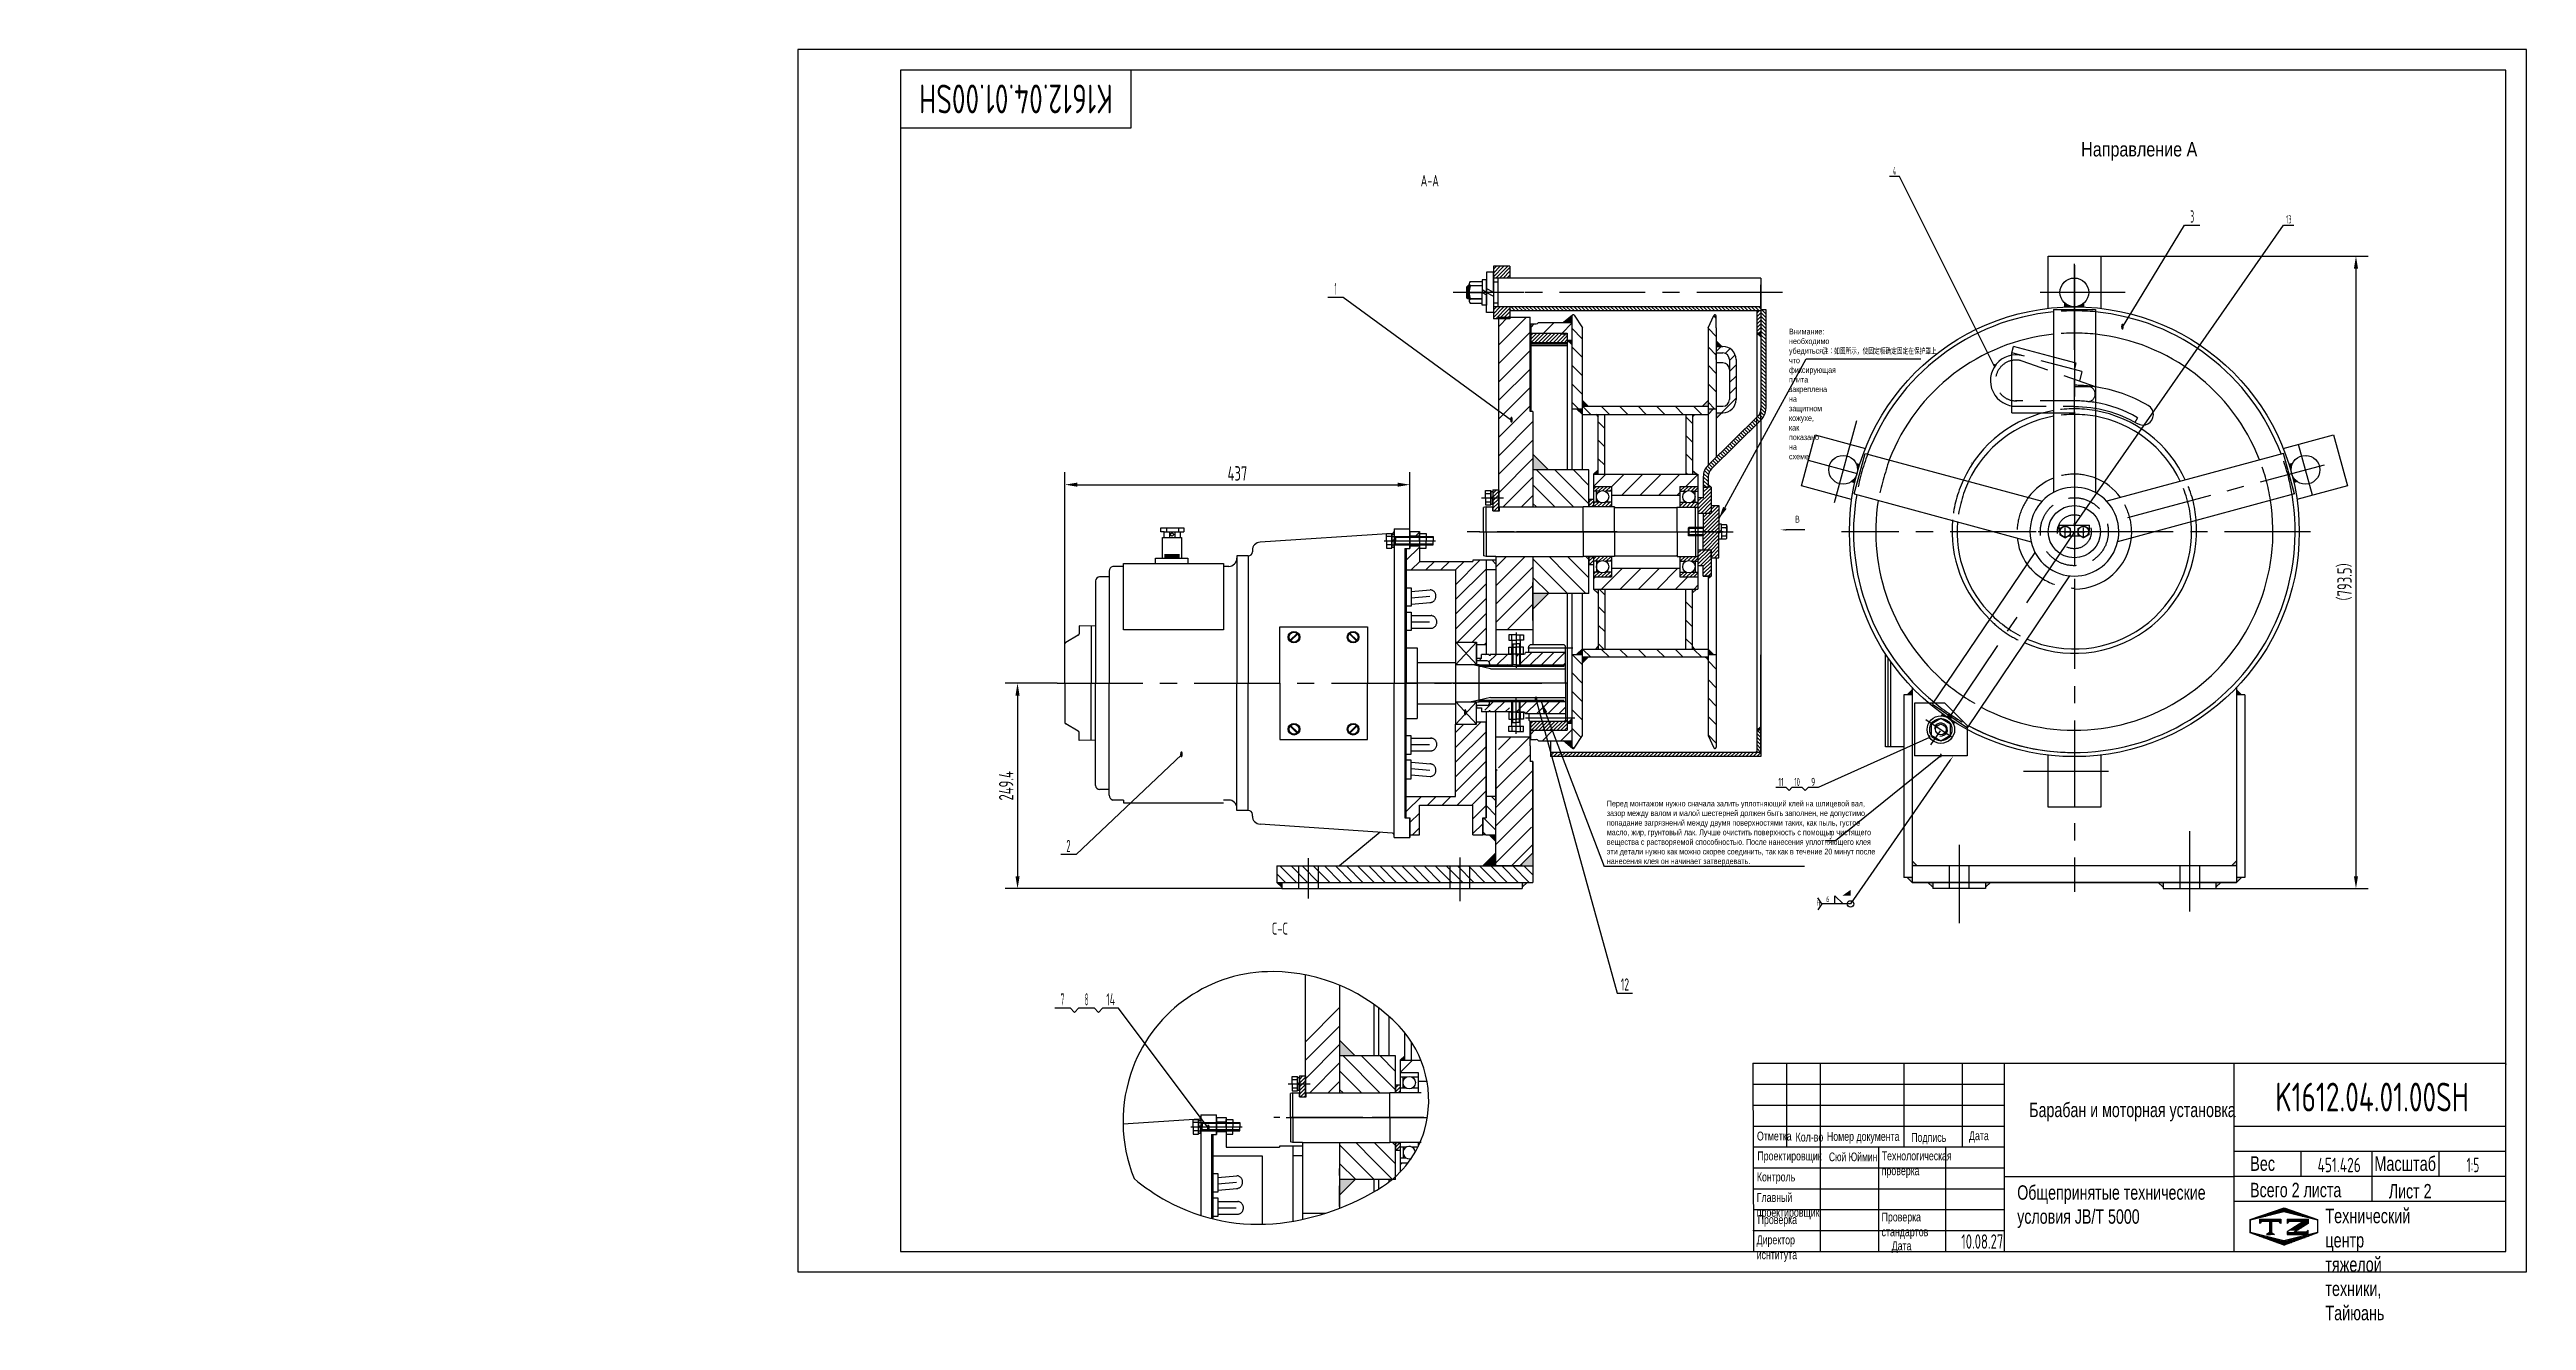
# Model space of a CAD drawing. Header units: millimetres. Extents: x -909 to 2100, y -59 to 1485.
import ezdxf
from ezdxf.enums import TextEntityAlignment as Align

# ---------------------------------------------------------------- set-up
doc = ezdxf.new("R2010")
doc.units = ezdxf.units.MM
doc.header["$LTSCALE"] = 50
for name, pattern in [('F', [0.75, 0.5, -0.25]), ('G', [2, 1.25, -0.25, 0.25, -0.25]), ('K', [2.5, 1.25, -0.25, 0.25, -0.25, 0.25, -0.25])]:
    doc.linetypes.add(name, pattern=pattern)
for name, color, linetype in [('01', 7, 'Continuous'), ('02', 1, 'Continuous'), ('04', 2, 'F'), ('05', 4, 'G'), ('07', 6, 'K'), ('08', 1, 'Continuous'), ('10', 1, 'Continuous'), ('11', 3, 'Continuous'), ('13', 3, 'Continuous'), ('THICK', 7, 'Continuous')]:
    doc.layers.add(name, color=color, linetype=linetype)
doc.styles.get("Standard").update_dxf_attribs({"font": 'isocp', "width": 0.707, "bigfont": 'intecad.shx'})
doc.dimstyles.new('INTE', dxfattribs={"dimscale": 5, "dimtxt": 3.5, "dimasz": 3, "dimexe": 3, "dimexo": 0, "dimgap": 1, "dimtad": 1, "dimdec": 3, "dimdsep": 46, "dimtxsty": 'Standard', "dimcen": 0, "dimclrd": 1, "dimclre": 1, "dimclrt": 3, "dimaunit": 1, "dimadec": 0, "dimazin": 0, "dimtfac": 1, "dimtmove": 0, "dimatfit": 0, "dimfxl": 1, "dimarcsym": 0})
pattern_1 = [(135, (-248.432, -58.789), (-11.22532, -11.22532), [])]
pattern_2 = [(45, (-248.432, -58.789), (-11.22532, 11.22532), [])]
pattern_3 = [(45, (-238.483, 154.662), (-2.245064, 2.245064), [])]
pattern_4 = [(45, (2225.2952, 244.9258), (2.245064, -2.245064), [])]
pattern_5 = [(135, (2225.2952, 244.9258), (2.245064, 2.245064), [])]
pattern_6 = [(45, (207.8226, 203.6802), (-2.245064, 2.245064), [])]

msp = doc.modelspace()

# ---------------------------------------------------------------- texts
at = {"layer": '01', "attachment_point": 1}
for s, insert, char_height in [('{\\fArial|b0|i0|c204|p34;\\W0.8;\\C3;Направление А}', (1559.075, 1372.6252), 17.5), ('{\\fArial|b0|i0|c204|p34;\\C3;Перед монтажом нужно сначала залить уплотняющий клей на шлицевой вал,\\Pзазор между валом и малой шестерней должен быть заполнен, не допустимо\\Pпопадание загрязнений между двумя поверхностями таких, как пыль, густое\\Pмасло, жир, грунтовый лак. Лучше очистить поверхность с помощью чистящего\\Pвещества с растворяемой способностью. После нанесения уплотняющего клея\\Pэти детали нужно как можно скорее соединить, так как в течение 20 минут после\\Pнанесения клея он начинает затвердевать.}', (982.8627, 572.5651), 7), ('{\\fArial|b0|i0|c204|p34;\\C3;Барабан и моторная установка}', (1495.9846, 205.6481), 17.5), ('{\\fArial|b0|i0|c204|p34;Отметка}', (1165.2402, 170.5534), 10.825993), ('{\\fArial|b0|i0|c204|p34;Кол-во}', (1212.1891, 169.308), 10.825993), ('{\\fArial|b0|i0|c204|p34;Номер документа}', (1250.2184, 170.1411), 10.825993), ('{\\fArial|b0|i0|c204|p34;Подпись}', (1352.6204, 168.8929), 10.825993), ('{\\fArial|b0|i0|c204|p34;Дата}', (1422.8361, 170.9685), 10.825993), ('{\\fArial|b0|i0|c204|p34;Контроль}', (1165.0948, 120.871), 10.825993), ('{\\fArial|b0|i0|c204|p34;Проектировщик}', (1165.7166, 146.3713), 10.825993), ('{\\fArial|b0|i0|c204|p34;\\C3;Сюй Юймин}', (1252.6242, 145.1075), 10.5), ('{\\fArial|b0|i0|c204|p34;Технологическая\\Pпроверка}', (1316.7377, 146.4527), 10.825993), ('{\\fArial|b0|i0|c204|p34;Вес}', (1764.4805, 140.5497), 17.682456), ('{\\fArial|b0|i0|c204|p34;Главный\\Pпроектировщик}', (1164.9989, 95.9531), 10.825993), ('{\\fArial|b0|i0|c204|p34;Общепринятые технические\\Pусловия \\fArial|b0|i0|c0|p34;JB/T 5000}', (1481.3796, 105.2916), 17.5), ('{\\fArial|b0|i0|c204|p34;Всего 2 листа}', (1764.2824, 108.3383), 17.5), ('{\\fArial|b0|i0|c204|p34;Лист 2}', (1932.7574, 106.9117), 17.5), ('{\\fArial|b0|i0|c204|p34;Проверка}', (1166.0569, 69.0285), 10.825993), ('{\\fArial|b0|i0|c204|p34;Проверка\\Pстандартов}', (1316.634, 72.245), 10.825993), ('{\\fArial|b0|i0|c204|p34;Директор\\Pиснтитута}', (1164.8324, 44.4313), 10.825993), ('{\\fArial|b0|i0|c204|p34;Дата}', (1328.9341, 37.1953), 10.825993)]:
    msp.add_mtext(s, dxfattribs=dict(at, insert=insert, char_height=char_height))
for s, insert, char_height, width in [('{\\fArial|b0|i0|c204|p34;\\C3;Внимание: необходимо убедиться, что фиксирующая плита\\Pзакреплена на защитном кожухе, как показано на схеме}', (1204.1625, 1145.8995), 7, 0.324067), ('{\\fArial|b0|i0|c204|p34;Технический центр\\Pтяжелой техники, Тайюань}', (1855.7353, 76.9534), 17.682456, 0.830954), ('10.08.27', (1413.316, 45.7482), 17.5, 55.861837)]:
    msp.add_mtext(s, dxfattribs=dict(at, insert=insert, char_height=char_height, width=width))
at = {"layer": '02', "ltscale": 1.666667, "width": 0.605172}
for height, p, p2 in [(6, (1607.3933, 1144.562), (1610.9933, 1144.562)), (4, (1452.7457, 1098.0713), (1455.1457, 1098.0713)), (6, (865.2, 1031.5267), (868.8, 1031.5267)), (4, (1549.5723, 905.399), (1551.9723, 905.399)), (6, (895.0714, 691.771), (898.6714, 691.771)), (6, (809.0904, 676.2277), (812.6904, 676.2277)), (4, (1373.6006, 647.3712), (1376.0006, 647.3712)), (6, (464.2959, 625.0813), (467.8959, 625.0813)), (4, (1387.4063, 624.9335), (1389.8063, 624.9335))]:
    msp.add_text('●', height=height, dxfattribs=at).set_placement(p, p2, align=Align.FIT)
at = {"layer": '02', "ltscale": 1.666667, "insert": (756.7684, 1332.713), "char_height": 14, "width": 187.374, "attachment_point": 1}
msp.add_mtext('{\\C3;A-A}', dxfattribs=at)
at = {"layer": '02', "color": 3, "ltscale": 1.666667, "insert": (1245.071, 1114.4237), "char_height": 7, "attachment_point": 7}
msp.add_mtext('注：如图所示，使固定板确定固定在保护罩上', dxfattribs=at)
at = {"layer": '05', "insert": (1915.3195, 140.466), "char_height": 17.689532, "attachment_point": 1}
msp.add_mtext('{\\fArial|b0|i0|c204|p34;\\C0;Масштаб}', dxfattribs=at)
at = {"layer": '11', "width": 0.696016}
msp.add_text('K1612.04.01.00SH', height=35, rotation=180, dxfattribs=at).set_placement((382.6006, 1442.5), (147.3994, 1442.5), align=Align.FIT)
at = {"layer": '11', "ltscale": 1.666667}
for s, height, width, p, p2 in [('4', 9.8995, 0.554124, (1330.4956, 1332.5785), (1334.0612, 1332.5785)), ('3', 14.8492, 0.527686, (1691.6275, 1274.7377), (1696.2617, 1274.7377)), ('13', 9.89949, 0.609833, (1807.9533, 1273.7377), (1814.5422, 1273.7377)), ('1', 14.8492, 0.404, (652.2314, 1186.8967), (654.3311, 1186.8967)), ('11', 9.89949, 0.783041, (1191.2152, 590.4139), (1197.8042, 590.4139)), ('10', 9.89949, 0.645955, (1210.6211, 590.4139), (1217.3405, 590.4139)), ('9', 9.8995, 0.79618, (1231.0022, 590.4139), (1235.9015, 590.4139)), ('2', 14.8492, 0.562593, (326.3166, 510.0899), (331.4131, 510.0899)), ('5', 9.8995, 0.47817, (1253.1655, 525.7105), (1255.9651, 525.7105)), ('12', 14.84924, 0.611465, (999.8065, 341.8396), (1009.8856, 341.8396))]:
    msp.add_text(s, height=height, dxfattribs=dict(at, width=width)).set_placement(p, p2, align=Align.FIT)
at = {"layer": '11', "ltscale": 1.666667, "width": 0.707}
msp.add_text('B', height=8.4, dxfattribs=at).set_placement((1211.6795, 907.665), align=Align.BOTTOM_LEFT)
at = {"layer": '11'}
for s, height, width, p, p2 in [('K1612.04.01.00SH', 35, 0.696016, (1794.8994, 195), (2030.1006, 195)), ('451.426', 17.5, 0.682896, (1846.2109, 121.25), (1898.7891, 121.25)), ('1:5', 17.5, 0.630783, (2027.3203, 121.25), (2042.6797, 121.25))]:
    msp.add_text(s, height=height, dxfattribs=dict(at, width=width)).set_placement(p, p2, align=Align.FIT)
at = {"layer": '13', "ltscale": 1.666667, "width": 0.707}
for s, p in [('H', (1237.4984, 445.0076)), ('6', (1249.2556, 449.3628))]:
    msp.add_text(s, height=7, dxfattribs=at).set_placement(p)

# ---------------------------------------------------------------- blocks, each defined once
blk = doc.blocks.new('*U9', base_point=(251.96, 168.31))
at = {"layer": '01'}
for p, q in [((251.96, 168.31), (251.96, 182.31)), ((195.96, 168.31), (251.96, 168.31))]:
    blk.add_line(p, q, dxfattribs=at)
blk = doc.blocks.new('*U10')
at = {"layer": '01'}
for points in [[(415, 292), (25, 292)], [(25, 292), (25, 5)], [(415, 5), (415, 292)], [(25, 5), (415, 5)]]:
    blk.add_lwpolyline(points, dxfattribs=at)
at = {"layer": '02'}
for points in [[(420, 297), (0, 297)], [(0, 297), (0, 0)], [(420, 0), (420, 297)], [(0, 0), (420, 0)]]:
    blk.add_lwpolyline(points, dxfattribs=at)
blk = doc.blocks.new('*U11', base_point=(610.4, 98.8))
at = {"layer": '01'}
blk.add_circle((610.4, 98.8), 6.4, dxfattribs=at)
at = {"layer": '02'}
blk.add_arc((610.4, 98.8), 8, 260, 170, dxfattribs=at)
blk = doc.blocks.new('*D18')
at = {"layer": '08', "color": 1, "lineweight": -2, "ltscale": 1.666667}
for p, q in [((1582.8, 1234), (1907.9, 1234)), ((1892.9, 1219), (1892.9, 480.8)), ((1722.8, 465.8), (1907.9, 465.8))]:
    blk.add_line(p, q, dxfattribs=at)
at = {"layer": '08', "color": 1, "ltscale": 1.666667}
for points in [[(1890.4, 1219), (1895.4, 1219), (1892.9, 1234)], [(1890.4, 480.8), (1895.4, 480.8), (1892.9, 465.8)]]:
    blk.add_solid(points, dxfattribs=at)
at = {"layer": 'Defpoints', "color": 0, "ltscale": 1.666667}
for p in [(1582.8, 1234), (1722.8, 465.8), (1892.9, 465.8)]:
    blk.add_point(p, dxfattribs=at)
at = {"layer": '08', "color": 3, "ltscale": 1.666667, "insert": (1879.1, 838.3), "char_height": 17.5, "attachment_point": 5, "rotation": 90}
blk.add_mtext('（793.5）', dxfattribs=at)
blk = doc.blocks.new('*U12')
at = {"layer": '01'}
for p, q in [((-7.7, 2.6), (-7.7, 0)), ((0, 2.6), (-7.7, 2.6)), ((-7.7, 0), (0, 0)), ((0, 0), (-1.5, 2.6)), ((0, 2.6), (1.5, 0)), ((0, 2.6), (7.7, 2.6)), ((7.7, 0), (0, 0)), ((7.7, 2.6), (7.7, 0))]:
    blk.add_line(p, q, dxfattribs=at)
at = {"layer": '05'}
blk.add_line((0, 4.7), (0, -2.1), dxfattribs=at)
blk = doc.blocks.new('*U13')
at = {"layer": '01'}
for p, q in [((-9.2, 3.1), (-9.2, 0)), ((0, 3.1), (-9.2, 3.1)), ((-9.2, 0), (0, 0)), ((0, 0), (-1.8, 3.1)), ((0, 3.1), (1.8, 0)), ((0, 3.1), (9.2, 3.1)), ((9.2, 0), (0, 0)), ((9.2, 3.1), (9.2, 0))]:
    blk.add_line(p, q, dxfattribs=at)
at = {"layer": '05'}
blk.add_line((0, 5.2), (0, -2.1), dxfattribs=at)
blk = doc.blocks.new('*U14')
at = {"layer": '01'}
for p, q in [((-8.4, 0), (-8.4, 8.9)), ((-8.4, 8.9), (0, 8.9)), ((-8.4, 5), (0, 5)), ((0, 8.9), (0, 0)), ((0, -8.9), (0, 0)), ((-8.4, 0), (-8.4, -8.9)), ((-8.4, -5), (0, -5)), ((-8.4, -8.9), (0, -8.9))]:
    blk.add_line(p, q, dxfattribs=at)
at = {"layer": '05'}
blk.add_line((-9.5, 0), (1.1, 0), dxfattribs=at)
blk = doc.blocks.new('*U15')
at = {"layer": '01'}
for p, q in [((-7.7, 2.6), (-7.7, 0)), ((0, 2.6), (-7.7, 2.6)), ((-7.7, 0), (0, 0)), ((0, 0), (-1.5, 2.6)), ((0, 2.6), (1.5, 0)), ((0, 2.6), (7.7, 2.6)), ((7.7, 0), (0, 0)), ((7.7, 2.6), (7.7, 0))]:
    blk.add_line(p, q, dxfattribs=at)
at = {"layer": '05'}
blk.add_line((0, 4.7), (0, -2.1), dxfattribs=at)
blk = doc.blocks.new('*U16')
at = {"layer": '01'}
for p, q in [((-6.4, 0), (-6.4, 8.9)), ((-6.4, 8.9), (0, 8.9)), ((0, 5), (-6.4, 5)), ((-6.4, 0), (-6.4, -8.9)), ((0, 8.9), (0, 0)), ((0, 5), (50, 5)), ((0, -8.9), (0, 0)), ((4.5, 5), (4.5, 0)), ((4.5, -5), (4.5, 0)), ((50, 5), (50, 0)), ((50, -5), (50, 0)), ((0, -5), (-6.4, -5)), ((-6.4, -8.9), (0, -8.9)), ((0, -5), (50, -5))]:
    blk.add_line(p, q, dxfattribs=at)
at = {"layer": '02'}
for p, q in [((50, 4), (4.5, 4)), ((50, -4), (4.5, -4))]:
    blk.add_line(p, q, dxfattribs=at)
at = {"layer": '05'}
blk.add_line((-9.5, 0), (53.5, 0), dxfattribs=at)
blk = doc.blocks.new('*U17')
at = {"layer": '01'}
for p, q in [((-8.4, 0), (-8.4, 8.9)), ((-8.4, 8.9), (0, 8.9)), ((-8.4, 5), (0, 5)), ((0, 8.9), (0, 0)), ((0, -8.9), (0, 0)), ((-8.4, 0), (-8.4, -8.9)), ((-8.4, -5), (0, -5)), ((-8.4, -8.9), (0, -8.9))]:
    blk.add_line(p, q, dxfattribs=at)
at = {"layer": '05'}
blk.add_line((-9.5, 0), (1.1, 0), dxfattribs=at)
blk = doc.blocks.new('*D19')
at = {"layer": '08', "color": 1, "lineweight": -2, "ltscale": 1.666667}
for p, q in [((315, 715.3), (252, 715.3)), ((267, 700.3), (267, 480.8)), ((588.1, 465.8), (252, 465.8))]:
    blk.add_line(p, q, dxfattribs=at)
at = {"layer": '08', "color": 1, "ltscale": 1.666667}
for points in [[(264.5, 700.3), (269.5, 700.3), (267, 715.3)], [(264.5, 480.8), (269.5, 480.8), (267, 465.8)]]:
    blk.add_solid(points, dxfattribs=at)
at = {"layer": 'Defpoints', "color": 0, "ltscale": 1.666667}
for p in [(315, 715.3), (267, 465.8), (588.1, 465.8)]:
    blk.add_point(p, dxfattribs=at)
at = {"layer": '08', "color": 3, "ltscale": 1.666667, "insert": (253.2, 590.6), "char_height": 17.5, "attachment_point": 5, "rotation": 90}
blk.add_mtext('249.4', dxfattribs=at)
blk = doc.blocks.new('*D20')
at = {"layer": '08', "color": 1, "lineweight": -2, "ltscale": 1.666667}
for p, q in [((324.6, 763.1), (324.6, 971.4)), ((743.6, 902.8), (743.6, 971.4)), ((339.6, 956.4), (728.6, 956.4))]:
    blk.add_line(p, q, dxfattribs=at)
at = {"layer": '08', "color": 1, "ltscale": 1.666667}
for points in [[(339.6, 958.9), (339.6, 953.9), (324.6, 956.4)], [(728.6, 958.9), (728.6, 953.9), (743.6, 956.4)]]:
    blk.add_solid(points, dxfattribs=at)
at = {"layer": 'Defpoints', "color": 0, "ltscale": 1.666667}
for p in [(743.6, 956.4), (743.6, 902.8), (324.6, 763.1)]:
    blk.add_point(p, dxfattribs=at)
at = {"layer": '08', "color": 3, "ltscale": 1.666667, "insert": (534.1, 970.1), "char_height": 17.5, "attachment_point": 5}
blk.add_mtext('437', dxfattribs=at)
blk = doc.blocks.new('*U21')
at = {"layer": '01'}
for p, q in [((-7.7, 2.6), (-7.7, 0)), ((0, 2.6), (-7.7, 2.6)), ((-7.7, 0), (0, 0)), ((0, 0), (-1.5, 2.6)), ((0, 2.6), (1.5, 0)), ((0, 2.6), (7.7, 2.6)), ((7.7, 0), (0, 0)), ((7.7, 2.6), (7.7, 0))]:
    blk.add_line(p, q, dxfattribs=at)
at = {"layer": '05'}
blk.add_line((0, 4.7), (0, -2.1), dxfattribs=at)
blk = doc.blocks.new('*U22')
at = {"layer": '01'}
for p, q in [((-7.7, 2.6), (-7.7, 0)), ((0, 2.6), (-7.7, 2.6)), ((-7.7, 0), (0, 0)), ((0, 0), (-1.5, 2.6)), ((0, 2.6), (1.5, 0)), ((0, 2.6), (7.7, 2.6)), ((7.7, 0), (0, 0)), ((7.7, 2.6), (7.7, 0))]:
    blk.add_line(p, q, dxfattribs=at)
at = {"layer": '05'}
blk.add_line((0, 4.7), (0, -2.1), dxfattribs=at)
blk = doc.blocks.new('*U23')
at = {"layer": '01'}
for p, q in [((-6.4, 0), (-6.4, 8.9)), ((-6.4, 8.9), (0, 8.9)), ((0, 5), (-6.4, 5)), ((-6.4, 0), (-6.4, -8.9)), ((0, 8.9), (0, 0)), ((0, 5), (50, 5)), ((0, -8.9), (0, 0)), ((4.5, 5), (4.5, 0)), ((4.5, -5), (4.5, 0)), ((50, 5), (50, 0)), ((50, -5), (50, 0)), ((0, -5), (-6.4, -5)), ((-6.4, -8.9), (0, -8.9)), ((0, -5), (50, -5))]:
    blk.add_line(p, q, dxfattribs=at)
at = {"layer": '02'}
for p, q in [((50, 4), (4.5, 4)), ((50, -4), (4.5, -4))]:
    blk.add_line(p, q, dxfattribs=at)
at = {"layer": '05'}
blk.add_line((-9.5, 0), (53.5, 0), dxfattribs=at)
blk = doc.blocks.new('*U24')
at = {"layer": '01'}
for p, q in [((-8.4, 0), (-8.4, 8.9)), ((-8.4, 8.9), (0, 8.9)), ((-8.4, 5), (0, 5)), ((0, 8.9), (0, 0)), ((0, -8.9), (0, 0)), ((-8.4, 0), (-8.4, -8.9)), ((-8.4, -5), (0, -5)), ((-8.4, -8.9), (0, -8.9))]:
    blk.add_line(p, q, dxfattribs=at)
at = {"layer": '05'}
blk.add_line((-9.5, 0), (1.1, 0), dxfattribs=at)
blk = doc.blocks.new('ASDG')
at = {"layer": '02'}
h = blk.add_hatch(color=256, dxfattribs=at)
h.paths.add_polyline_path([(4273.5, 803.1), (4273.5, 784.1), (4292.5, 784.1)])
h.paths.add_polyline_path([(4292.5, 634.1), (4273.5, 634.1), (4273.5, 615.1)])
blk.add_hatch(color=256, dxfattribs=at).paths.add_polyline_path([(4347, 778.9), (4352.8, 778.9), (4352.8, 784.1)])
at = {"layer": '02', "linetype": 'Continuous'}
h = blk.add_hatch(dxfattribs=at)
h.set_pattern_fill('ANSI31', color=1, style=0)
h.set_pattern_definition([(45, (3141.884, -35.5206), (-2.245064, 2.245064), [])])
h.paths.add_polyline_path([(4231.9, 759.8), (4224.8, 759.8), (4224.8, 750.3), (4231.9, 750.3)])
h.paths.add_polyline_path([(4231.9, 750.3), (4224.8, 750.3), (4224.8, 742.6), (4224.8, 734.4), (4231.9, 734.4)])
at = {"layer": '02'}
h = blk.add_hatch(dxfattribs=at)
h.set_pattern_fill('ANSI31', color=256, style=0)
h.set_pattern_definition([(45, (3141.884, -86.369), (-2.245064, 2.245064), [])])
h.paths.add_polyline_path([(4341.5, 739.1), (4347, 739.1), (4347, 748.8), (4341.5, 748.8)])
h.paths.add_polyline_path([(4347, 679.1), (4341.5, 679.1), (4341.5, 669.4), (4347, 669.4)])
for p, q in [((4320.8, 842.5), (4320.8, 784.1)), ((4231.9, 759.8), (4231.9, 734.4)), ((4224.8, 734.4), (4224.8, 739.2)), ((4225.9, 734.4), (4231.9, 734.4)), ((4273.5, 601.3), (4273.5, 647.3))]:
    blk.add_line(p, q)
at = {"layer": '01', "color": 7, "linetype": 'Continuous'}
for p, q in [((4231.9, 734.4), (4231.9, 882.5)), ((4273.5, 869.9), (4273.5, 739.2)), ((4315.2, 846.6), (4315.2, 784.1)), ((4320.8, 842.5), (4320.8, 784.1)), ((4333.8, 784.1), (4333.8, 831.8)), ((4273.5, 803.1), (4292.5, 784.1)), ((4341.5, 784.1), (4273.5, 784.1)), ((4341.5, 739.1), (4341.5, 784.1)), ((4352.8, 778.9), (4352.8, 812.1)), ((4360.8, 778.9), (4360.8, 801.1)), ((4224.8, 759.8), (4231.9, 759.8)), ((4224.8, 759.8), (4224.8, 734.4)), ((4347, 778.9), (4372.2, 778.9)), ((4347, 778.9), (4347, 739.1)), ((4347, 764.1), (4369, 764.1)), ((4354.4, 758.2), (4347, 758.2)), ((4350.5, 745.1), (4350.5, 758.2)), ((4369, 758.2), (4361.5, 758.2)), ((4369, 764.1), (4369, 739.1)), ((4369, 753.5), (4379.6, 753.5)), ((4216.8, 739.2), (4213.6, 738.4)), ((4213.6, 709.1), (4213.6, 738.4)), ((4216.8, 709.1), (4216.8, 739.2)), ((4216.8, 739.2), (4224.8, 739.2)), ((4224.8, 734.4), (4232.7, 734.4)), ((4231.9, 739.2), (4334.3, 739.2)), ((4232.7, 734.4), (4232.7, 739.2)), ((4334.3, 709.1), (4334.3, 739.2)), ((4372.4, 739.1), (4334.3, 739.1)), ((4341.5, 748.8), (4347, 748.8)), ((4341.5, 748.8), (4341.5, 739.1)), ((4347, 748.8), (4347, 739.1)), ((4354.4, 745), (4347, 745)), ((4369, 745), (4361.5, 745)), ((4102.9, 707.1), (4010.4, 701)), ((4104.7, 712.6), (4104.7, 590.4)), ((4104.7, 712.6), (4124, 712.6)), ((4124, 688.6), (4124, 712.6)), ((4124, 709.3), (4124, 688.6)), ((4124, 709.3), (4135.5, 709.3)), ((4124, 704.1), (4135.5, 704.1)), ((4124, 692.1), (4135.5, 692.1)), ((4213.6, 709.1), (4213.6, 679.8)), ((4216.8, 709.1), (4216.8, 678.9)), ((4334.3, 709.1), (4334.3, 679)), ((4118, 688.6), (4124, 688.6)), ((4118, 688.6), (4118, 586.6)), ((4119.5, 688.6), (4124, 688.6)), ((4119.5, 662.6), (4179.5, 662.6)), ((4135.5, 673.1), (4200.5, 673.1)), ((4228.5, 674.3), (4200.5, 674.3)), ((4216.8, 678.9), (4213.6, 679.8)), ((4216.5, 674.3), (4216.5, 583.3)), ((4228.5, 662.6), (4216.5, 662.6)), ((4228.5, 679), (4334.3, 679)), ((4228.5, 679), (4228.5, 629.8)), ((4273.5, 679), (4273.5, 601.3)), ((4372.4, 679.1), (4334.3, 679.1)), ((4341.5, 634.1), (4341.5, 679.1)), ((4341.5, 679.1), (4341.5, 669.4)), ((4341.5, 679.1), (4347, 679.1)), ((4341.5, 669.4), (4347, 669.4)), ((4347, 679.1), (4347, 642.9)), ((4347, 679.1), (4347, 669.4)), ((4354.4, 673.2), (4347, 673.2)), ((4350.5, 673.1), (4350.5, 660)), ((4369, 673.2), (4361.5, 673.2)), ((4369, 679.1), (4369, 674)), ((4341.5, 634.1), (4273.5, 634.1)), ((4273.5, 615.1), (4292.5, 634.1)), ((4333.8, 631.2), (4333.8, 634.1)), ((4354.4, 660), (4347, 660)), ((4347, 654.1), (4356.7, 654.1)), ((4228.5, 593.1), (4256.8, 593.1))]:
    blk.add_line(p, q, dxfattribs=at)
at = {"layer": '01'}
for p, q in [((4333.8, 784.1), (4333.8, 831.8)), ((4215.8, 750.3), (4215.8, 759.1)), ((4215.8, 759.1), (4222.2, 759.1)), ((4215.8, 755.3), (4222.2, 755.3)), ((4222.2, 759.1), (4222.2, 750.3)), ((4215.8, 750.3), (4215.8, 741.5)), ((4215.8, 745.3), (4222.2, 745.3)), ((4215.8, 741.5), (4222.2, 741.5)), ((4222.2, 741.5), (4222.2, 750.3)), ((4124, 709.3), (4124, 688.6)), ((4135.5, 709.3), (4135.5, 673.1)), ((4119.5, 688.6), (4119.5, 586.2)), ((4179.5, 662.6), (4179.5, 579.6)), ((4200.5, 674.3), (4200.5, 673.1)), ((4216.5, 674.3), (4216.5, 583.3)), ((4228.5, 679), (4216.8, 679)), ((4228.5, 674.3), (4228.5, 585.6)), ((4315.2, 634.1), (4315.2, 619.1)), ((4320.8, 634.1), (4320.8, 622.4)), ((4333.8, 631.2), (4333.8, 634.1)), ((4273.5, 601.3), (4273.5, 599))]:
    blk.add_line(p, q, dxfattribs=at)
at = {"layer": '01', "color": 7, "linetype": 'Continuous'}
blk.add_circle((4358, 751.6), 7.49, dxfattribs=at)
for centre, radius, start, end in [((4102.7, 709.1), 2, 273.7901, 0), ((4358, 666.6), 7.49, 5.3853, 290.7934)]:
    blk.add_arc(centre, radius, start, end, dxfattribs=at)
at = {"layer": '02'}
for p, q in [((4231.9, 801.3), (4273.5, 842.9)), ((3927.5, 842.3), (3946.1, 842.3)), ((3946.1, 842.3), (3951.4, 837)), ((3951.4, 837), (3956.7, 842.3)), ((3956.7, 842.3), (3975.3, 842.3)), ((3975.3, 842.3), (3980.6, 837)), ((3980.6, 837), (3986, 842.3)), ((3986, 842.3), (4004.6, 842.3)), ((4114, 696.3), (4004.6, 842.3)), ((4231.9, 778.9), (4273.5, 820.4)), ((4231.9, 756.4), (4273.5, 798)), ((4322.5, 739.2), (4277.7, 784.1)), ((4341.5, 742.8), (4300.1, 784.1)), ((4341.5, 765.2), (4322.6, 784.1)), ((4347, 778.9), (4352.8, 784.1)), ((4237.2, 739.2), (4273.5, 775.5)), ((4259.6, 739.2), (4273.5, 753.1)), ((4300.1, 739.2), (4273.5, 765.9)), ((4347.1, 764.1), (4361.9, 778.9)), ((4277.6, 739.2), (4273.5, 743.4)), ((4286.2, 663.3), (4273.5, 676.1)), ((4315.4, 634.1), (4286.2, 663.3)), ((4315.2, 656.7), (4293, 679)), ((4341.5, 653), (4315.5, 679)), ((4341.5, 675.4), (4337.9, 679)), ((4293, 634.1), (4273.5, 653.6)), ((4337.9, 634.1), (4315.2, 656.7)), ((4347, 651.7), (4349.3, 654.1))]:
    blk.add_line(p, q, dxfattribs=at)
blk.add_lwpolyline([(4023.8, 635.2, 0.051762), (4063.9, 607.7, 0.154551), (4201.2, 581.1, 0.114221), (4325.7, 625.6, 0.181355), (4376.5, 693.6, 0.266989), (4345.7, 820.1, 0.202991), (4192.9, 886.5, 0.314587), (4022.2, 769.5, 0.188571), (4023.8, 635.2)], format="xyb", dxfattribs=at)
at = {"layer": '04', "color": 2, "linetype": 'F'}
for p, q in [((4118, 641.1), (4125.4, 641.1)), ((4125.4, 641.1), (4125.4, 618.7)), ((4125.4, 636.5), (4148.7, 638.6)), ((4125.4, 618.7), (4118, 618.7)), ((4118, 611.5), (4125.4, 611.5)), ((4125.4, 628.6), (4148.2, 630.7)), ((4125.4, 621), (4149, 623.1)), ((4125.4, 611.5), (4125.4, 589.1)), ((4125.4, 607.2), (4149.8, 607.2)), ((4125.4, 589.1), (4118, 589.1)), ((4125.4, 599.4), (4147.8, 599.4)), ((4125.4, 591.8), (4150.3, 591.8))]:
    blk.add_line(p, q, dxfattribs=at)
for centre in [(4147.9, 630.8), (4148.9, 599.5)]:
    blk.add_arc(centre, 7.78, 271.9193, 84.0095, dxfattribs=at)
at = {"layer": '05'}
for p, q in [((4211.1, 750.3), (4232.4, 750.3)), ((4104.7, 698.1), (4146, 698.1)), ((4301.8, 709.1), (4253.6, 709.1)), ((4334.8, 709.1), (4354.3, 709.1)), ((4335.9, 709.1), (4380.1, 709.1))]:
    blk.add_line(p, q, dxfattribs=at)
at = {"layer": '05', "color": 4, "linetype": 'G'}
for p, q in [((4219.1, 750.3), (4237.8, 750.3)), ((4375.7, 709.1), (4193.6, 709.1)), ((4208.4, 709.1), (4380.1, 709.1)), ((4259.1, 709.1), (4380.1, 709.1))]:
    blk.add_line(p, q, dxfattribs=at)
at = {"layer": '01', "rotation": 90}
for name, p in [('*U21', (4224.8, 750.3)), ('*U22', (4104.7, 698.1))]:
    blk.add_blockref(name, p, dxfattribs=at)
at = {"layer": '01'}
for name, p in [('*U23', (4102.1, 698.1)), ('*U24', (4143.9, 698.1))]:
    blk.add_blockref(name, p, dxfattribs=at)
at = {"layer": '02', "width": 0.605172}
blk.add_text('●', height=6, dxfattribs=at).set_placement((4112.2, 693.3), (4115.8, 693.3), align=Align.FIT)
at = {"layer": '11', "width": 0.707}
blk.add_text('C-C', height=14.7, dxfattribs=at).set_placement((4191, 927), align=Align.BOTTOM_LEFT)
at = {"layer": '11'}
for s, height, width, p, p2 in [('7', 14.8, 0.514182, (3934.7, 845.3), (3938.9, 845.3)), ('8', 14.8, 0.514182, (3963.9, 845.3), (3968.1, 845.3)), ('14', 14.85, 0.614783, (3990, 845.3), (4000.5, 845.3))]:
    blk.add_text(s, height=height, dxfattribs=dict(at, width=width)).set_placement(p, p2, align=Align.FIT)
blk = doc.blocks.new('*X29')
at = {"color": 0}
for p, q in [((127.06, 7.8), (132.06, 7.8)), ((127.06, 7.5), (132.06, 7.5)), ((127.06, 7.2), (127.32, 7.2)), ((128.77, 6), (130.57, 6)), ((129.23, 6.3), (131.04, 6.3)), ((129.7, 6.6), (131.51, 6.6)), ((130.16, 6.9), (131.98, 6.9)), ((130.62, 7.2), (132.06, 7.2)), ((127.84, 5.4), (129.64, 5.4)), ((128.3, 5.7), (130.1, 5.7))]:
    blk.add_line(p, q, dxfattribs=at)
blk = doc.blocks.new('*X30')
at = {"color": 0}
for p, q in [((127.06, 4.8), (132.06, 4.8)), ((127.06, 4.5), (132.06, 4.5)), ((131.84, 5.1), (132.06, 5.1))]:
    blk.add_line(p, q, dxfattribs=at)
blk = doc.blocks.new('*X28')
at = {"color": 0}
for p, q in [((122.34, 4.5), (123.72, 4.5)), ((122.82, 4.8), (123.24, 4.8))]:
    blk.add_line(p, q, dxfattribs=at)
blk = doc.blocks.new('*X27')
at = {"color": 0}
for p, q in [((120.53, 7.8), (125.53, 7.8)), ((120.53, 7.5), (125.53, 7.5)), ((120.53, 7.2), (120.79, 7.2)), ((125.27, 7.2), (125.53, 7.2))]:
    blk.add_line(p, q, dxfattribs=at)
blk = doc.blocks.new('*X26')
at = {"color": 0}
for p, q in [((118.22, 7.8), (118.32, 7.8)), ((118.22, 7.5), (118.27, 7.5)), ((118.22, 7.2), (118.27, 7.2)), ((118.22, 6.9), (118.27, 6.9)), ((118.22, 6.6), (118.27, 6.6)), ((118.22, 6.3), (118.27, 6.3)), ((118.22, 6), (118.27, 6)), ((118.94, 8.1), (119.52, 8.1)), ((119.8, 8.4), (120.72, 8.4)), ((120.66, 8.7), (121.92, 8.7)), ((121.52, 9), (123.12, 9)), ((122.38, 9.3), (124.32, 9.3)), ((123.24, 9.6), (125.52, 9.6)), ((124.1, 9.9), (128.52, 9.9)), ((124.97, 10.2), (127.67, 10.2)), ((125.83, 10.5), (126.82, 10.5)), ((127.02, 9.6), (129.37, 9.6)), ((128.22, 9.3), (130.22, 9.3)), ((129.42, 9), (131.07, 9)), ((130.62, 8.7), (131.92, 8.7)), ((131.82, 8.4), (132.77, 8.4)), ((133.02, 8.1), (133.62, 8.1)), ((134.22, 7.8), (134.32, 7.8)), ((134.27, 7.5), (134.32, 7.5)), ((134.27, 7.2), (134.32, 7.2)), ((134.27, 6.9), (134.32, 6.9)), ((134.27, 6.6), (134.32, 6.6)), ((134.27, 6.3), (134.32, 6.3)), ((134.27, 6), (134.32, 6)), ((118.22, 5.7), (118.27, 5.7)), ((118.22, 5.4), (118.27, 5.4)), ((118.22, 5.1), (118.27, 5.1)), ((118.22, 4.8), (118.27, 4.8)), ((118.79, 4.5), (119.42, 4.5)), ((119.61, 4.2), (120.62, 4.2)), ((120.43, 3.9), (121.82, 3.9)), ((121.26, 3.6), (123.02, 3.6)), ((122.08, 3.3), (124.22, 3.3)), ((122.91, 3), (125.42, 3)), ((123.73, 2.7), (128.89, 2.7)), ((124.55, 2.4), (128.07, 2.4)), ((125.38, 2.1), (127.26, 2.1)), ((126.2, 1.8), (126.45, 1.8)), ((127.12, 3), (129.7, 3)), ((128.32, 3.3), (130.51, 3.3)), ((129.52, 3.6), (131.32, 3.6)), ((130.72, 3.9), (132.14, 3.9)), ((131.92, 4.2), (132.95, 4.2)), ((133.12, 4.5), (133.76, 4.5)), ((134.27, 5.7), (134.32, 5.7)), ((134.27, 5.4), (134.32, 5.4)), ((134.27, 5.1), (134.32, 5.1)), ((134.27, 4.8), (134.32, 4.8))]:
    blk.add_line(p, q, dxfattribs=at)

# ---------------------------------------------------------------- dimensions: what is measured, and where the dimension line sits
at = {"layer": '08', "ltscale": 1.666667}
dim = msp.add_linear_dim(base=(1892.8537, 465.8471), p1=(1582.7723, 1233.9771), p2=(1722.7723, 465.8471), angle=90, text='（793.5）', dimstyle='INTE', dxfattribs=at)
dim.commit()
dim.dimension.update_dxf_attribs({"geometry": '*D18', "text_midpoint": (1892.8537, 838.2806), "dimtype": 160})
dim = msp.add_linear_dim(base=(743.5938, 956.3818), p1=(324.5938, 763.1243), p2=(743.5938, 902.7771), text='437', dimstyle='INTE', override={"dimgap": 1, "dimdec": 3, "dimzin": 8, "dimpost": '<>', "dimtol": 0, "dimlim": 0, "dimtp": 0, "dimtm": 0, "dimtfac": 0.7}, dxfattribs=at)
dim.commit()
dim.dimension.update_dxf_attribs({"geometry": '*D20', "text_midpoint": (534.0938, 970.1318)})
dim = msp.add_linear_dim(base=(266.9986, 465.8471), p1=(314.9735, 715.2771), p2=(588.0938, 465.8471), angle=90, dimstyle='INTE', override={"dimgap": 1, "dimdec": 1, "dimzin": 8, "dimpost": '<>', "dimtol": 0, "dimlim": 0, "dimtp": 0, "dimtm": 0, "dimtfac": 0.7}, dxfattribs=at)
dim.commit()
dim.dimension.update_dxf_attribs({"geometry": '*D19', "text_midpoint": (253.2469, 590.5621)})

# ---------------------------------------------------------------- hatches: boundary and pattern name
at = {"layer": '02', "ltscale": 1.666667}
h = msp.add_hatch(dxfattribs=at)
h.set_pattern_fill('ANSI31', color=256, style=0)
h.set_pattern_definition(pattern_6)
h.paths.add_polyline_path([(844.9938, 1221.9771), (844.9938, 1207.4271), (864.9938, 1207.4271), (864.9938, 1221.9771)])
h.paths.add_polyline_path([(844.9938, 1172.5271), (844.9938, 1165.5771), (844.9938, 1157.9771), (851.5738, 1157.9771), (851.5738, 1159.7771), (864.9938, 1159.7771), (864.9938, 1172.5271)])
at = {"layer": '02', "linetype": 'Continuous', "ltscale": 1.666667}
h = msp.add_hatch(color=1, dxfattribs=at)
h.paths.add_polyline_path([(1539.0781, 1177.0253), (1539.0781, 1172.2767, -0.010702837), (1550.7723, 1172.5271, -0.185695277)])
h.paths.add_polyline_path([(1550.7723, 1172.5271, -0.010702837), (1562.4664, 1172.2767), (1562.4664, 1177.0253, -0.185695277)])
at = {"layer": '02', "ltscale": 1.666667}
h = msp.add_hatch(dxfattribs=at)
h.set_pattern_fill('ANSI31', color=256, style=0)
h.set_pattern_definition(pattern_5)
h.paths.add_polyline_path([(1114.4938, 1172.5271), (1169.9938, 1172.5271), (1169.9938, 1167.5271), (1114.4938, 1167.5271)])
h.paths.add_polyline_path([(942.9938, 1172.5271), (1114.4938, 1172.5271), (1114.4938, 1167.5271), (942.9938, 1167.5271)])
h.paths.add_polyline_path([(864.9938, 1172.5271), (942.9938, 1172.5271), (942.9938, 1167.5271), (864.9938, 1167.5271)])
h = msp.add_hatch(dxfattribs=at)
h.set_pattern_fill('ANSI31', color=256, scale=5, style=0)
h.set_pattern_definition(pattern_2)
h.paths.add_polyline_path([(899.8976, 1153.2771, -0.267949192), (897.1263, 1151.6771), (890.3938, 1151.6771), (890.3938, 1140.5271), (934.8438, 1140.5271), (934.8438, 1131.7771), (940.3938, 1131.7771), (940.3938, 1153.2771)])
h = msp.add_hatch(color=256, dxfattribs=at)
h.paths.add_polyline_path([(930.1677, 1153.2771), (940.3938, 1153.2771), (940.3938, 1161.2021, -0.209920909), (940.8971, 1162.3777)])
h.paths.add_polyline_path([(934.8438, 1131.7771), (940.3938, 1126.593), (940.3938, 1131.7771)])
h = msp.add_hatch(dxfattribs=at)
h.set_pattern_fill('ANSI31', color=256, scale=5, angle=90, style=0)
h.set_pattern_definition(pattern_1)
h.paths.add_polyline_path([(1105.7938, 1048.5271), (1115.7938, 1048.5271), (1115.7938, 1051.6771), (1115.7938, 1146.9021), (1115.7938, 1161.2021, 0.803343421), (1112.7425, 1161.8756), (1105.7938, 1146.9021)])
h = msp.add_hatch(dxfattribs=at)
h.set_pattern_fill('ANSI31', color=256, style=0)
h.set_pattern_definition(pattern_5)
h.paths.add_polyline_path([(1169.9938, 1166.0271), (1169.9938, 1169.2771), (1175.9938, 1169.2771), (1175.9938, 1048.7771, -0.203186732), (1169.9938, 1034.8161), (1169.9938, 1034.8147), (1164.9938, 1029.8763), (1164.9938, 1038.3067), (1166.1291, 1039.4279, 0.198542226), (1169.9938, 1048.9645)])
h.paths.add_polyline_path([(1164.9938, 1038.3067), (1164.9938, 1029.8763), (1114.4938, 979.9984), (1114.4938, 988.4288)])
h = msp.add_hatch(dxfattribs=at)
h.set_pattern_fill('ANSI31', color=256, angle=90, style=0)
h.set_pattern_definition(pattern_4)
h.paths.add_polyline_path([(1169.9938, 1167.5271), (1164.9938, 1167.5271), (1164.9938, 1140.5271), (1169.9938, 1140.5271)])
h = msp.add_hatch(dxfattribs=at)
h.set_pattern_fill('ANSI31', color=256, style=0)
h.set_pattern_definition(pattern_6)
h.paths.add_polyline_path([(890.3938, 1140.5271), (890.3938, 1129.2516), (934.8438, 1129.2516), (934.8438, 1138.4332), (924.1454, 1140.5271)])
for points in [[(1122.5466, 1124.3686), (1115.7938, 1131.1137), (1115.7938, 1124.3686)], [(966.5938, 969.1271), (972.3938, 969.1271), (972.3938, 974.2813)], [(1426.1299, 984.0506), (1426.1299, 982.4019), (1424.5847, 982.4019)], [(1105.9938, 956.5879), (1109.4938, 953.2771), (1105.9938, 953.2771)], [(1105.9938, 845.2771), (1109.4938, 845.2771), (1105.9938, 841.9073)], [(1099.624, 746.7771, -0.39404723), (1105.7938, 740.6951), (1105.7938, 746.7771)], [(1353.7723, 707.2771), (1347.7723, 701.2771), (1353.7723, 701.2771)], [(1747.7723, 707.2771), (1747.7723, 701.2771), (1753.7723, 701.2771)], [(1169.9938, 662.5086), (1169.9938, 658.0271), (1164.9938, 658.0271)], [(848.0938, 509.2771), (832.0938, 493.2771), (848.0938, 493.2771)], [(880.0938, 496.2771), (877.0938, 493.2771), (880.0938, 493.2771)], [(588.0938, 473.2771), (582.0938, 473.2771), (588.0938, 467.2771)]]:
    msp.add_hatch(color=256, dxfattribs=at).paths.add_polyline_path(points)
at = {"layer": '02', "linetype": 'Continuous', "ltscale": 1.666667}
h = msp.add_hatch(dxfattribs=at)
h.set_pattern_fill('ANSI31', color=1, scale=3, style=0)
h.set_pattern_definition([(45, (-238.483, 154.662), (-6.73519, 6.73519), [])])
h.paths.add_polyline_path([(1123.7938, 1124.3686), (1115.7938, 1124.3686), (1115.7938, 1116.3686), (1123.7938, 1116.3686, -0.414213562), (1131.7938, 1108.3686), (1131.7938, 1059.6771, -0.414213562), (1123.7938, 1051.6771), (1115.7938, 1051.6771), (1115.7938, 1043.6771), (1123.7938, 1043.6771, 0.414213562), (1139.7938, 1059.6771), (1139.7938, 1108.3686, 0.414213562)])
for points in [[(1164.9938, 1140.5271), (1169.9938, 1140.5271), (1169.9938, 1135.9428)], [(1105.7938, 756.7722), (1105.7938, 750.0271), (1112.5466, 750.0271)]]:
    msp.add_hatch(color=1, dxfattribs=at).paths.add_polyline_path(points)
at = {"layer": '02', "ltscale": 1.666667}
h = msp.add_hatch(color=256, dxfattribs=at)
h.paths.add_polyline_path([(945.9625, 1048.5271), (953.3938, 1041.6771), (953.3938, 1048.5271)])
h.paths.add_polyline_path([(953.3938, 1058.4991), (953.3938, 1051.7771), (960.0985, 1051.7771)])
h.paths.add_polyline_path([(972.3938, 1038.7901), (972.3938, 1041.7771), (969.5569, 1041.7771)])
h = msp.add_hatch(color=256, dxfattribs=at)
h.paths.add_polyline_path([(1089.6308, 1041.7771), (1086.7938, 1041.7771), (1086.7938, 1038.7901)])
h.paths.add_polyline_path([(1086.7938, 973.3927), (1086.7938, 969.1271), (1091.5938, 969.1271)])
h.paths.add_polyline_path([(1105.7938, 1058.5222), (1098.9395, 1051.7771), (1105.7938, 1051.7771)])
h.paths.add_polyline_path([(1112.5466, 1048.5271), (1105.7938, 1048.5271), (1105.7938, 1041.7819)])
h.paths.add_polyline_path([(1122.5466, 1043.6771), (1115.7938, 1043.6771), (1115.7938, 1036.9319)])
h = msp.add_hatch(dxfattribs=at)
h.set_pattern_fill('ANSI31', color=256, scale=5, angle=90, style=0)
h.set_pattern_definition(pattern_1)
h.paths.add_polyline_path([(1105.789, 1041.7771), (1105.7938, 1041.7819), (1105.7938, 1051.7771), (953.3938, 1051.7771), (953.3938, 1041.7771)])
h = msp.add_hatch(dxfattribs=at)
h.set_pattern_fill('ANSI31', color=256, scale=5, angle=90, style=0)
h.set_pattern_definition(pattern_1)
h.paths.add_polyline_path([(972.3938, 969.1271), (980.3938, 969.1271), (980.3938, 1041.7771), (972.3938, 1041.7771)])
h.paths.add_polyline_path([(980.3938, 829.4271), (972.3938, 829.4271), (972.3938, 756.7771), (980.3938, 756.7771)])
h.paths.add_polyline_path([(1086.7938, 1041.7771), (1078.7938, 1041.7771), (1078.7938, 969.1271), (1086.7938, 969.1271)])
h.paths.add_polyline_path([(1086.7938, 829.4271), (1078.7938, 829.4271), (1078.7938, 756.7771), (1086.7938, 756.7771)])
h = msp.add_hatch(color=256, dxfattribs=at)
h.paths.add_polyline_path([(893.0938, 993.2771), (893.0938, 974.2771), (912.0938, 974.2771)])
h.paths.add_polyline_path([(912.0938, 824.2771), (893.0938, 824.2771), (893.0938, 805.2771)])
h = msp.add_hatch(dxfattribs=at)
h.set_pattern_fill('ANSI31', color=256, style=0)
h.set_pattern_definition(pattern_5)
h.paths.add_polyline_path([(1114.4938, 988.4288), (1114.4938, 979.9984), (1110.0991, 975.6578, 0.156651596), (1106.242, 968.7053), (1100.1628, 968.7053, -0.172639878), (1105.9938, 980.0335)])
h.paths.add_polyline_path([(1099.9938, 966.1771, -0.033376552), (1100.1628, 968.7053), (1106.242, 968.7053, 0.048969271), (1105.9938, 966.1771), (1105.9938, 953.2771), (1099.9938, 953.2771)])
at = {"layer": '02', "linetype": 'Continuous', "ltscale": 1.666667}
h = msp.add_hatch(color=1, dxfattribs=at)
h.paths.add_polyline_path([(1285.6949, 982.0967), (1290.007, 980.929, 0.010413894), (1286.833, 969.9994, 0.065543463), (1287.4276, 974.5158, 0.11282931)])
h.paths.add_polyline_path([(1284.117, 958.9471), (1279.7987, 960.0918, 0.179701707), (1286.833, 969.9994, 0.010413894)])
h = msp.add_hatch(color=1, dxfattribs=at)
h.paths.add_polyline_path([(1815.8497, 982.0967), (1811.5375, 980.929, -0.010413894), (1814.7115, 969.9994, -0.065543463), (1814.1169, 974.5158, -0.11282931)])
h.paths.add_polyline_path([(1817.4276, 958.9471), (1821.7459, 960.0918, -0.179701707), (1814.7115, 969.9994, -0.010413894)])
h = msp.add_hatch(dxfattribs=at)
h.set_pattern_fill('ANSI31', color=1, style=0)
h.set_pattern_definition(pattern_3)
h.paths.add_polyline_path([(851.5738, 950.0271), (844.404, 950.0271), (844.404, 940.5271), (851.5738, 940.5271)])
h.paths.add_polyline_path([(851.5738, 940.5271), (844.404, 940.5271), (844.404, 932.8271), (844.404, 924.6271), (851.5738, 924.6271)])
at = {"layer": '02', "ltscale": 1.666667}
h = msp.add_hatch(dxfattribs=at)
h.set_pattern_fill('ANSI31', color=256, style=0)
h.set_pattern_definition([(45, (-238.483, 103.8137), (-2.245064, 2.245064), [])])
h.paths.add_polyline_path([(966.5938, 938.9771), (961.0938, 938.9771), (961.0938, 929.2871), (966.5938, 929.2871)])
h.paths.add_polyline_path([(966.5938, 869.2671), (961.0938, 869.2671), (961.0938, 859.5771), (966.5938, 859.5771)])
at = {"layer": '02', "linetype": 'Continuous', "ltscale": 1.666667}
h = msp.add_hatch(dxfattribs=at)
h.set_pattern_fill('ANSI31', color=1, style=0)
h.set_pattern_definition(pattern_3)
h.paths.add_polyline_path([(966.5938, 954.2731), (966.5938, 948.3436), (974.0088, 948.3436, -0.255046359), (981.1789, 948.3436), (988.5938, 948.3436), (988.5938, 954.2731)])
h.paths.add_polyline_path([(1071.5938, 954.2731), (1071.5938, 948.3436), (1079.0088, 948.3436, -0.255046359), (1086.1789, 948.3436), (1093.5938, 948.3436), (1093.5938, 954.2731)])
h = msp.add_hatch(dxfattribs=at)
h.set_pattern_fill('ANSI31', color=1, style=0)
h.set_pattern_definition(pattern_3)
h.paths.add_polyline_path([(966.5938, 869.2671), (966.5938, 863.3526), (974.0088, 863.3526, -0.255046359), (981.1789, 863.3526), (988.5938, 863.3526), (988.5938, 869.2671)])
h.paths.add_polyline_path([(988.5938, 844.2811), (988.5938, 850.2106), (981.1789, 850.2106, -0.255046359), (974.0088, 850.2106), (966.5938, 850.2106), (966.5938, 844.2811)])
h.paths.add_polyline_path([(974.0088, 935.2016), (966.5938, 935.2016), (966.5938, 929.2871), (988.5938, 929.2871), (988.5938, 935.2016), (981.1789, 935.2016, -0.255046359)])
h.paths.add_polyline_path([(1086.1789, 863.3526), (1093.5938, 863.3526), (1093.5938, 869.2821), (1071.5938, 869.2821), (1071.5938, 863.3526), (1079.0088, 863.3526, -0.255046359)])
h.paths.add_polyline_path([(1079.0088, 850.2106), (1071.5938, 850.2106), (1071.5938, 844.2811), (1093.5938, 844.2811), (1093.5938, 850.2106), (1086.1789, 850.2106, -0.255046359)])
h.paths.add_polyline_path([(1079.0088, 935.2016), (1071.5938, 935.2016), (1071.5938, 929.2721), (1093.5938, 929.2721), (1093.5938, 931.0271), (1093.5938, 935.2016), (1086.1789, 935.2016, -0.255046359)])
at = {"layer": '02', "ltscale": 1.666667}
h = msp.add_hatch(dxfattribs=at)
h.set_pattern_fill('ANSI31', color=256, angle=90, style=0)
h.set_pattern_definition(pattern_4)
h.paths.add_polyline_path([(1093.5938, 940.5771), (1099.9938, 940.5771), (1099.9938, 953.2771), (1105.9938, 953.2771), (1109.4938, 953.2771), (1109.4938, 921.5271), (1093.5938, 921.5271)])
h.paths.add_polyline_path([(1093.5938, 877.0271), (1109.4938, 877.0271), (1109.4938, 845.2771), (1099.9938, 845.2771), (1099.9938, 857.9771), (1093.5938, 857.9771)])
h = msp.add_hatch(dxfattribs=at)
h.set_pattern_fill('ANSI31', color=256, style=0)
h.set_pattern_definition([(45, (290.6315, 224.113), (-2.245064, 2.245064), [])])
h.paths.add_polyline_path([(1099.9938, 921.5271), (1099.9938, 899.2771), (1119.0938, 899.2771), (1119.0938, 908.4771), (1119.0938, 931.0271), (1109.4938, 931.0271), (1109.4938, 921.5271)])
h.paths.add_polyline_path([(1119.0938, 899.2771), (1116.9982, 899.2771), (1113.6288, 899.2771), (1108.8194, 899.2771), (1099.9938, 899.2771), (1099.9938, 877.0271), (1109.4938, 877.0271), (1109.4938, 867.5271), (1119.0938, 867.5271)])
h = msp.add_hatch(color=256, dxfattribs=at)
h.paths.add_polyline_path([(972.3938, 824.2728), (972.3938, 829.4271), (966.5938, 829.4271)])
h.paths.add_polyline_path([(969.5569, 756.7771), (972.3938, 756.7771), (972.3938, 759.764)])
h = msp.add_hatch(color=256, dxfattribs=at)
h.paths.add_polyline_path([(1086.7938, 825.1615), (1091.5938, 829.4271), (1086.7938, 829.4271)])
h.paths.add_polyline_path([(1086.7938, 756.7771), (1089.6308, 756.7771), (1086.7938, 759.764)])
h = msp.add_hatch(color=256, dxfattribs=at)
h.paths.add_polyline_path([(945.9625, 750.0271), (953.3938, 750.0271), (953.3938, 756.8771)])
h.paths.add_polyline_path([(960.0985, 746.7771), (953.3938, 746.7771), (953.3938, 740.0551)])
h = msp.add_hatch(dxfattribs=at)
h.set_pattern_fill('ANSI31', color=256, scale=5, angle=90, style=0)
h.set_pattern_definition([(135, (-248.432, -353.789), (-11.22532, -11.22532), [])])
h.paths.add_polyline_path([(1105.7938, 756.7771), (953.3938, 756.7771), (953.3938, 746.7771), (1105.789, 746.7771), (1105.7938, 746.7819)])
h = msp.add_hatch(dxfattribs=at)
h.set_pattern_fill('ANSI31', color=256, scale=5, angle=90, style=0)
h.set_pattern_definition(pattern_1)
h.paths.add_polyline_path([(953.3938, 750.0271), (940.3938, 750.0271), (940.3938, 637.3224, 0.205057017), (940.8971, 636.1764), (941.016, 636.0757, 0.144936268), (941.8589, 635.7521), (942.1089, 635.7521, 0.210910459), (943.2394, 636.3615), (953.3938, 651.6521)])
h.paths.add_polyline_path([(958.7753, 671.804), (958.7753, 679.8264), (950.9663, 679.8264), (950.9663, 671.804)], flags=9)
h = msp.add_hatch(dxfattribs=at)
h.set_pattern_fill('ANSI31', color=256, scale=5, angle=90, style=0)
h.set_pattern_definition(pattern_1)
h.paths.add_polyline_path([(1105.7938, 651.6521), (1112.7425, 636.6785, 0.803343421), (1115.7938, 637.3521), (1115.7938, 750.0271), (1105.7938, 750.0271)])
h = msp.add_hatch(dxfattribs=at)
h.set_pattern_fill('ANSI31', color=256, style=0)
h.set_pattern_definition(pattern_6)
h.paths.add_polyline_path([(934.8438, 670.3171), (933.2438, 668.7171), (897.4229, 668.7171), (900.7843, 658.0271), (934.8438, 658.0271)])
h.paths.add_polyline_path([(890.3938, 668.7171), (890.3938, 658.0271), (900.7843, 658.0271), (897.4229, 668.7171)])
h = msp.add_hatch(dxfattribs=at)
h.set_pattern_fill('ANSI31', color=256, scale=5, style=0)
h.set_pattern_definition(pattern_2)
h.paths.add_polyline_path([(940.3938, 645.2771), (940.3938, 666.7771), (934.8438, 666.7771), (934.8438, 658.0271), (890.3938, 658.0271), (890.3938, 646.8771), (897.1263, 646.8771, -0.267949192), (899.8976, 645.2771)])
h = msp.add_hatch(color=256, dxfattribs=at)
h.paths.add_polyline_path([(940.3938, 666.7771), (940.3938, 671.9611), (934.8438, 666.7771)])
h.paths.add_polyline_path([(940.8971, 636.1764, -0.209920909), (940.3938, 637.3521), (940.3938, 645.2771), (930.1677, 645.2771)])
at = {"layer": '02', "linetype": 'Continuous', "ltscale": 1.666667}
h = msp.add_hatch(color=1, dxfattribs=at)
h.paths.add_polyline_path([(1390.7391, 677.7935), (1389.0339, 675.6007, -0.142932589), (1397.9728, 672.7425, -0.00807243)])
h.paths.add_polyline_path([(1397.9728, 672.7425, -0.142932589), (1403.9714, 665.5252), (1405.3658, 667.9277, -0.00807243)])
h = msp.add_hatch(color=1, dxfattribs=at)
h.paths.add_polyline_path([(1399.7902, 675.4369), (1397.9799, 676.6579), (1396.0972, 674.019, 0.00207573), (1397.9728, 672.7425)])
h.paths.add_polyline_path([(1399.7902, 675.4369), (1400.7688, 676.8877, -0.001991923), (1399.0016, 678.09), (1397.9799, 676.6579)])
h.paths.add_polyline_path([(1401.6004, 674.2159), (1402.5454, 675.6996, -0.001991923), (1400.7688, 676.8877), (1399.7902, 675.4369)])
h.paths.add_polyline_path([(1397.9728, 672.7425, 0.00207573), (1399.8589, 671.4817), (1401.6004, 674.2159), (1399.7902, 675.4369)])
at = {"layer": '02', "ltscale": 1.666667}
h = msp.add_hatch(dxfattribs=at)
h.set_pattern_fill('ANSI31', color=256, style=0)
h.set_pattern_definition(pattern_5)
h.paths.add_polyline_path([(1164.9938, 631.0271), (1169.9938, 631.0271), (1169.9938, 658.0271), (1164.9938, 658.0271)])
h = msp.add_hatch(dxfattribs=at)
h.set_pattern_fill('ANSI31', color=256, angle=90, style=0)
h.set_pattern_definition(pattern_4)
h.paths.add_polyline_path([(914.4938, 631.0271), (1169.9938, 631.0271), (1169.9938, 626.0271), (914.4938, 626.0271)])
at = {"layer": '02', "linetype": 'Continuous', "ltscale": 1.666667}
h = msp.add_hatch(dxfattribs=at)
h.set_pattern_fill('ANSI31', color=1, scale=3, angle=90, style=0)
h.set_pattern_definition([(135, (2084.611, -736.124), (-6.73519, -6.73519), [])])
h.paths.add_polyline_path([(582.0938, 493.2771), (582.0938, 473.2771), (608.1938, 473.2771), (608.1938, 493.2771)])
h.paths.add_polyline_path([(620.0938, 493.2771), (608.1938, 493.2771), (608.1938, 473.2771), (620.0938, 473.2771)])
h.paths.add_polyline_path([(631.9938, 493.2771), (620.0938, 493.2771), (620.0938, 473.2771), (631.9938, 473.2771)])
h.paths.add_polyline_path([(792.1938, 473.2771), (792.1938, 493.2771), (631.9938, 493.2771), (631.9938, 473.2771)])
h.paths.add_polyline_path([(792.1938, 473.2771), (804.0938, 473.2771), (804.0938, 493.2771), (792.1938, 493.2771)])
h.paths.add_polyline_path([(804.0938, 473.2771), (815.9938, 473.2771), (815.9938, 493.2771), (804.0938, 493.2771)])
h.paths.add_polyline_path([(815.9938, 493.2771), (815.9938, 473.2771), (893.0938, 473.2771), (893.0938, 493.2771)])
at = {"layer": '02', "ltscale": 1.666667}
h = msp.add_hatch(color=256, dxfattribs=at)
h.paths.add_polyline_path([(886.0938, 473.2771), (880.0938, 473.2771), (880.0938, 467.2771)])
h.paths.add_polyline_path([(893.0938, 498.6242), (886.9015, 503.0847), (880.0938, 496.2771), (880.0938, 493.2771), (893.0938, 493.2771)])
h.paths.add_polyline_path([(893.0938, 509.2771), (886.9015, 503.0847), (893.0938, 498.6242)])
h = msp.add_hatch(color=256, dxfattribs=at)
h.paths.add_polyline_path([(1353.7723, 499.2771), (1353.7723, 493.2771), (1359.7723, 493.2771)])
h.paths.add_polyline_path([(1353.7723, 479.2771), (1347.7723, 479.2771), (1353.7723, 473.2771)])
h.paths.add_polyline_path([(1378.7723, 473.2771), (1372.7723, 473.2771), (1378.7723, 467.2771)])
h.paths.add_polyline_path([(1448.7723, 473.2771), (1442.7723, 473.2771), (1442.7723, 467.2771)])
h = msp.add_hatch(color=256, dxfattribs=at)
h.paths.add_polyline_path([(1658.7723, 473.2771), (1652.7723, 473.2771), (1658.7723, 467.2771)])
h.paths.add_polyline_path([(1728.7723, 473.2771), (1722.7723, 473.2771), (1722.7723, 467.2771)])
h.paths.add_polyline_path([(1747.7723, 499.2771), (1741.7723, 493.2771), (1747.7723, 493.2771)])
h.paths.add_polyline_path([(1753.7723, 479.2771), (1747.7723, 479.2771), (1747.7723, 473.2771)])
h = msp.add_hatch(dxfattribs=at)
h.set_pattern_fill('ANSI31', color=256, scale=5, angle=90, style=0)
h.set_pattern_definition([(135, (-2108.327, -492.061), (-11.22532, -11.22532), [])])
h.paths.add_polyline_path([(-901.1197, 238.5323), (-901.1197, 246.5546), (-908.9287, 246.5546), (-908.9287, 238.5323)], flags=9)
at = {"layer": '10', "ltscale": 1.666667}
h = msp.add_hatch(dxfattribs=at)
h.set_pattern_fill('ANSI31', color=256, scale=4, style=0)
h.set_pattern_definition([(45, (2641.115, 1617.23), (-8.980256, 8.980256), [])])
h.paths.add_polyline_path([(743.5938, 899.5271), (743.5938, 894.2771), (755.0938, 894.2771), (755.0938, 899.5271)])
h.paths.add_polyline_path([(755.0938, 882.2771), (743.5938, 882.2771), (743.5938, 878.7771), (739.0938, 878.7771), (739.0938, 852.7771), (799.0938, 852.7771), (799.0938, 765.2771), (824.5938, 765.2771), (824.5938, 762.2771), (836.0938, 762.2771), (836.0938, 864.5271), (820.0938, 864.5271), (820.0938, 863.2771), (755.0938, 863.2771)])
h.paths.add_polyline_path([(836.0938, 668.2771), (824.5938, 668.2771), (824.5938, 665.2771), (799.0938, 665.2771), (799.0938, 577.7771), (739.0938, 577.7771), (739.0938, 551.7771), (743.5938, 551.7771), (743.5938, 531.0271), (755.0938, 531.0271), (755.0938, 567.2771), (820.0938, 567.2771), (820.0938, 531.0271), (832.0938, 531.0271), (832.0938, 551.7771), (836.0938, 551.7771)])
h = msp.add_hatch(dxfattribs=at)
h.set_pattern_fill('ANSI31', color=256, scale=4, angle=90, style=0)
h.set_pattern_definition([(135, (2641.115, 1617.23), (-8.980256, -8.980256), [])])
h.paths.add_polyline_path([(836.0938, 864.5271), (836.0938, 852.7771), (848.0938, 852.7771), (848.0938, 864.5271)])
h.paths.add_polyline_path([(848.0938, 577.7771), (836.0938, 577.7771), (836.0938, 551.7771), (832.0938, 551.7771), (832.0938, 531.0271), (836.0538, 531.0271), (848.0938, 531.0271)])
h = msp.add_hatch(dxfattribs=at)
h.set_pattern_fill('ANSI31', color=256, scale=3, style=0)
h.set_pattern_definition([(45, (2645.115, 1617.2295), (-6.73519, 6.73519), [])])
h.paths.add_polyline_path([(932.5938, 752.7061), (888.1938, 752.7061), (888.1938, 752.6171), (884.1938, 752.6171), (884.1938, 752.4571, -0.414213562), (882.1938, 750.4571), (873.5938, 750.4571), (873.5938, 737.5021), (932.5938, 737.5021)])
h.paths.add_polyline_path([(863.5938, 750.2921), (842.8138, 750.2921), (841.2138, 750.206), (841.2138, 749.0571), (839.7438, 749.0571), (839.7438, 750.1021), (834.5938, 750.1021), (834.5938, 745.2771), (828.5938, 745.2771), (828.5938, 742.2371), (837.2938, 742.2371, -0.414213562), (840.4938, 739.0371), (840.4938, 737.5021), (863.5938, 737.5021)])
h.paths.add_polyline_path([(932.5938, 693.0521), (873.5938, 693.0521), (873.5938, 680.0971), (882.1938, 680.0971, -0.414213562), (884.1938, 678.0971), (884.1938, 677.9371), (888.1938, 677.9371), (888.1938, 677.8481), (932.5938, 677.8481)])
h.paths.add_polyline_path([(873.5938, 693.0521), (872.5938, 693.0521), (872.5938, 680.0971), (873.5938, 680.0971)])
h.paths.add_polyline_path([(864.5938, 693.0521), (863.5938, 693.0521), (863.5938, 680.2621), (864.5938, 680.2621)])
h.paths.add_polyline_path([(863.5938, 693.0521), (840.4938, 693.0521), (840.4938, 691.5171, -0.414213562), (837.2938, 688.3171), (828.5938, 688.3171), (828.5938, 685.2771), (834.5938, 685.2771), (834.5938, 680.4521), (839.7438, 680.4521), (839.7438, 681.4971), (841.2138, 681.4971), (841.2138, 680.3481), (842.8138, 680.2621), (863.5938, 680.2621)])
h.paths.add_polyline_path([(873.5938, 745.9571), (872.5938, 745.9571), (872.5938, 737.5021), (873.5938, 737.5021)])
h.paths.add_polyline_path([(863.5938, 745.9571), (864.5938, 745.9571), (864.5938, 750.2921), (863.5938, 750.2921)])
msp.add_hatch(color=256, dxfattribs=at).paths.add_polyline_path([(840.0938, 531.0271), (848.0938, 523.0271), (848.0938, 531.0271)])

# ---------------------------------------------------------------- linework, layer by layer
at = {"ltscale": 1.666667}
for p, q in [((1518.7723, 1233.9771), (1582.7723, 1233.9771)), ((1518.7723, 1170.6469), (1518.7723, 1233.9771)), ((1582.7723, 1233.9771), (1582.7723, 1170.6469)), ((890.3938, 1151.6771), (890.3938, 1045.2771)), ((899.8938, 1153.2771), (899.8938, 1153.2706)), ((940.3938, 1153.2771), (940.3938, 974.2771)), ((1525.2723, 1169.2771), (1576.2723, 1169.2771)), ((1219.1325, 955.1566), (1235.8945, 1016.9226)), ((1235.8945, 1016.9226), (1296.9084, 1000.3647)), ((1283.4939, 945.2391), (1296.8248, 994.466)), ((1804.6385, 1000.3586), (1865.6355, 1016.9343)), ((1818.0507, 945.2391), (1804.7197, 994.466)), ((1865.6355, 1016.9343), (1882.4186, 955.174)), ((851.5738, 950.0271), (851.5738, 924.6271)), ((1280.2521, 938.5701), (1219.1325, 955.1566)), ((1882.4186, 955.174), (1821.1875, 938.5347)), ((844.404, 924.6271), (844.404, 929.4271)), ((845.5738, 924.6271), (851.5738, 924.6271)), ((1090.4091, 929.2714), (1093.604, 928.4153)), ((1109.4938, 931.0271), (1109.4938, 921.5271)), ((1109.4938, 867.5271), (1109.4938, 877.0271)), ((1090.4091, 869.2827), (1093.604, 870.1388)), ((893.0938, 791.4771), (893.0938, 837.519)), ((799.5938, 665.2771), (799.5938, 765.2771)), ((889.7938, 761.8371), (888.1938, 760.2371)), ((888.1938, 752.6171), (888.1938, 760.2371)), ((932.5938, 752.7061), (888.1938, 752.7061)), ((930.9938, 761.8371), (889.7938, 761.8371)), ((932.5938, 760.2371), (930.9938, 761.8371)), ((932.5938, 715.2771), (932.5938, 760.2371)), ((827.5938, 692.7771), (827.5938, 737.7771)), ((839.7438, 750.206), (839.7438, 749.0571)), ((840.4938, 739.0371), (840.4938, 737.5021)), ((841.2138, 750.206), (841.2138, 749.0571)), ((840.4938, 691.5171), (840.4938, 693.0521)), ((932.5938, 715.2771), (932.5938, 670.3171)), ((934.8438, 715.2771), (934.8438, 670.3171)), ((839.7438, 680.4521), (839.7438, 681.4971)), ((841.2138, 680.3481), (841.2138, 681.4971)), ((888.1938, 677.9371), (888.1938, 670.3171)), ((932.5938, 677.8481), (888.1938, 677.8481)), ((889.7938, 668.7171), (888.1938, 670.3171)), ((930.9938, 668.7171), (889.7938, 668.7171)), ((932.5938, 670.3171), (930.9938, 668.7171)), ((934.8438, 670.3171), (933.2438, 668.7171)), ((1378.6497, 689.6963), (1420.9306, 661.1775)), ((899.8938, 645.2771), (899.8938, 645.2835)), ((899.8938, 645.2771), (940.3938, 645.2771)), ((893.0938, 509.2771), (893.0938, 620.2771)), ((1518.7723, 564.5771), (1518.7723, 627.9073)), ((1582.7723, 627.9073), (1582.7723, 564.5771)), ((1582.7723, 564.5771), (1518.7723, 564.5771))]:
    msp.add_line(p, q, dxfattribs=at)
for centre in [(1539.7723, 899.2771), (1561.7723, 899.2771)]:
    msp.add_circle(centre, 6.5, dxfattribs=at)
for centre, radius, start, end in [((1550.7723, 900.0043), 148.5223, 99.5797037, 155.5337987), ((1550.7723, 899.2771), 142.5, 100.308453, 154.5389484), ((1550.7723, 900.0043), 148.5223, 24.4662013, 80.4202963), ((1550.7723, 899.2771), 142.5, 25.4610516, 79.691547), ((1550.7723, 899.2771), 54, 136.6687586, 193.0260441), ((1550.7723, 899.2771), 54, 61.8213573, 136.6687586), ((1550.7723, 899.2771), 54, 346.9739559, 61.8213573), ((992.804, 929.2871), 0.8, 180, 270), ((1067.404, 929.2871), 0.8, 270, 0), ((1550.7723, 900.0043), 148.5223, 174.6934148, 226.5744829), ((1550.7723, 899.2771), 142.5, 175.1558544, 225.691547), ((1550.7723, 900.0043), 148.5223, 245.7339603, 5.3065852), ((1550.7723, 899.2771), 142.5, 246.308453, 4.8441456), ((1550.7723, 899.2771), 54, 193.0260441, 346.9739559), ((992.804, 869.2671), 0.8, 90, 180), ((1067.404, 869.2671), 0.8, 0, 90)]:
    msp.add_arc(centre, radius, start, end, dxfattribs=at)
at = {"layer": '01', "ltscale": 1.666667}
for p, q in [((831.5938, 1205.3771), (831.5938, 1189.9771)), ((836.7938, 1205.3771), (831.5938, 1205.3771)), ((836.7938, 1214.3771), (836.7938, 1189.9771)), ((844.9938, 1214.3771), (836.7938, 1214.3771)), ((836.7938, 1189.9771), (836.7938, 1205.3771)), ((844.9938, 1189.9771), (844.9938, 1214.3771)), ((1169.9938, 1207.4271), (844.9938, 1207.4271)), ((812.8938, 1183.0476), (812.8938, 1196.9065)), ((812.8938, 1196.9065), (812.8938, 1189.9771)), ((812.8938, 1183.0476), (812.8938, 1189.9771)), ((815.6938, 1197.9771), (814.1292, 1197.9771)), ((815.6938, 1181.9771), (814.1292, 1181.9771)), ((815.6938, 1189.9771), (815.6938, 1200.5196)), ((815.6938, 1189.9771), (815.6938, 1179.4346)), ((816.9026, 1203.0621), (831.5938, 1203.0621)), ((831.5938, 1197.9771), (816.9026, 1197.9771)), ((831.5938, 1181.9771), (816.9026, 1181.9771)), ((816.9026, 1181.9771), (831.5938, 1181.9771)), ((816.9026, 1176.8921), (831.5938, 1176.8921)), ((831.5938, 1203.0621), (831.5938, 1189.9771)), ((836.7938, 1189.9771), (831.5938, 1192.9793)), ((831.5938, 1174.5771), (831.5938, 1189.9771)), ((831.5938, 1189.9771), (836.7938, 1186.9748)), ((831.5938, 1176.8921), (831.5938, 1189.9771)), ((836.7938, 1174.5771), (831.5938, 1174.5771)), ((844.9938, 1189.9771), (836.7938, 1194.7113)), ((836.7938, 1165.5771), (836.7938, 1189.9771)), ((836.7938, 1189.9771), (844.9938, 1185.2428)), ((836.7938, 1189.9771), (836.7938, 1174.5771)), ((844.9938, 1189.9771), (844.9938, 1165.5771)), ((844.9938, 1165.5771), (836.7938, 1165.5771)), ((1169.9938, 1172.5271), (864.9938, 1172.5271)), ((942.0031, 1162.8021), (941.9938, 1162.8021)), ((943.2586, 1162.1636), (953.3938, 1146.9021)), ((1105.7938, 1146.9021), (1112.7425, 1161.8756)), ((1169.9938, 1172.5271), (1169.9938, 1048.7771)), ((1169.9938, 1169.2771), (1175.9938, 1169.2771)), ((1169.9938, 1169.1771), (1169.9938, 1048.7771)), ((1175.9938, 1169.2771), (1175.9938, 1048.7771)), ((924.1454, 1140.5271), (934.8438, 1138.4332)), ((1474.7723, 1116.5412), (1476.8428, 1124.2686)), ((1474.7723, 1043.6771), (1474.7723, 1116.5412)), ((953.3938, 1051.7771), (1105.7938, 1051.7771)), ((953.3938, 974.2771), (953.3938, 1051.6771)), ((953.3938, 1041.7771), (1105.7938, 1041.7771)), ((1105.7938, 1051.6771), (1105.7938, 979.8431)), ((1169.9938, 1034.9207), (1169.9938, 763.6334)), ((1474.7723, 1043.6771), (1525.2723, 1043.6771)), ((1099.9938, 966.1771), (1099.9938, 953.177)), ((1105.9938, 966.1771), (1105.9938, 953.2771)), ((835.404, 940.5271), (835.404, 949.3221)), ((835.404, 949.3221), (841.804, 949.3221)), ((835.404, 945.5271), (841.804, 945.5271)), ((835.404, 940.5271), (835.404, 931.7321)), ((835.404, 935.5271), (841.804, 935.5271)), ((841.804, 949.3221), (841.804, 940.5271)), ((841.804, 931.7321), (841.804, 940.5271)), ((1093.5938, 940.5771), (1093.5938, 857.9771)), ((1099.9938, 940.5771), (1093.5938, 940.5771)), ((1109.4938, 953.2771), (1099.9938, 953.2771)), ((1099.9938, 953.2771), (1099.9938, 940.5771)), ((1109.4938, 953.2771), (1109.4938, 921.5271)), ((441.1284, 903.9732), (468.9437, 903.9732)), ((441.1284, 899.3018), (441.1284, 903.9732)), ((447.9069, 903.9732), (447.9069, 899.3018)), ((462.399, 903.9732), (462.399, 899.3018)), ((468.9437, 903.9732), (468.9437, 899.3018)), ((835.404, 931.7321), (841.804, 931.7321)), ((1122.1938, 899.2771), (1122.1938, 908.0721)), ((1122.1938, 908.0721), (1127.8973, 908.0721)), ((1122.1938, 904.2771), (1127.8973, 904.2771)), ((1128.5938, 906.4409), (1128.5938, 899.2771)), ((445.102, 899.3018), (441.1284, 899.3018)), ((443.2251, 867.0483), (443.2251, 892.212)), ((443.2251, 892.212), (466.163, 892.212)), ((445.102, 899.3018), (468.9437, 899.3018)), ((445.102, 892.212), (445.102, 899.3018)), ((451.4131, 899.3018), (451.4131, 892.212)), ((457.9578, 899.3018), (457.9578, 892.212)), ((464.3858, 899.3018), (464.3858, 892.212)), ((466.163, 892.212), (466.163, 867.0483)), ((739.0938, 878.7771), (739.0938, 715.2771)), ((743.5938, 899.5271), (743.5938, 878.7771)), ((755.0938, 899.5271), (755.0938, 863.2771)), ((1109.4938, 877.0271), (1109.4938, 845.2771)), ((1122.1938, 899.2771), (1122.1938, 890.4821)), ((1122.1938, 894.2771), (1127.8973, 894.2771)), ((1122.1938, 890.4821), (1127.8973, 890.4821)), ((1128.5938, 892.1132), (1128.5938, 899.2771)), ((434.4987, 867.0483), (473.8921, 867.0483)), ((434.4987, 860.7191), (434.4987, 867.0483)), ((445.4533, 871.7262), (463.8021, 871.7262)), ((445.4533, 870.5584), (463.8021, 870.5584)), ((445.4533, 869.3905), (463.8021, 869.3905)), ((445.4533, 868.2226), (463.8021, 868.2226)), ((473.8921, 867.0483), (473.8921, 860.7191)), ((799.0938, 852.7771), (799.0938, 765.2771)), ((820.0938, 864.5271), (820.0938, 863.2771)), ((836.0938, 864.5271), (836.0938, 762.2771)), ((848.0938, 869.1421), (836.3938, 869.1421)), ((848.0938, 864.5271), (848.0938, 750.2921)), ((1099.9938, 857.9771), (1093.5938, 857.9771)), ((1099.9938, 845.2771), (1099.9938, 857.9771)), ((1109.4938, 845.2771), (1099.9938, 845.2771)), ((1109.4938, 845.2771), (1099.9938, 845.2771)), ((1109.4938, 845.2771), (1099.9938, 845.2771)), ((1105.7938, 845.2771), (1105.7938, 746.8771)), ((934.8438, 824.2771), (934.8438, 658.0271)), ((940.3938, 824.2771), (940.3938, 637.3372)), ((953.3938, 746.8771), (953.3938, 824.2771)), ((893.0938, 791.4771), (893.0938, 761.8371)), ((799.5938, 765.2771), (824.5938, 737.7771)), ((824.5938, 765.2771), (799.5938, 737.7771)), ((824.5938, 765.2771), (824.5938, 737.7771)), ((872.5938, 773.9021), (863.7088, 773.9021)), ((863.7088, 773.9021), (863.7088, 767.5021)), ((863.7088, 767.5021), (872.5938, 767.5021)), ((867.5938, 767.5021), (867.5938, 773.9021)), ((867.5938, 763.0021), (872.5938, 763.0021)), ((872.5938, 773.9021), (881.4788, 773.9021)), ((881.4788, 767.5021), (872.5938, 767.5021)), ((877.5938, 763.0021), (872.5938, 763.0021)), ((877.5938, 767.5021), (877.5938, 773.9021)), ((877.5938, 767.5021), (877.5938, 737.5021)), ((881.4788, 773.9021), (881.4788, 767.5021)), ((953.2854, 756.7771), (1105.7938, 756.7771)), ((842.8138, 750.2921), (841.2138, 750.206)), ((863.5938, 737.5021), (868.5938, 737.5021)), ((866.6938, 750.4571), (866.6938, 750.2921)), ((873.5938, 737.5021), (868.5938, 737.5021)), ((1105.7938, 746.7771), (953.3938, 746.7771)), ((1169.9938, 749.777), (1169.9938, 626.0271)), ((1169.9938, 629.277), (1169.9938, 749.777)), ((739.0938, 551.7771), (739.0938, 715.2771)), ((799.5938, 692.7771), (824.5938, 665.2771)), ((824.5938, 692.7771), (799.5938, 665.2771)), ((824.5938, 665.2771), (824.5938, 692.7771)), ((877.5938, 663.0521), (877.5938, 693.0521)), ((1343.7723, 701.2771), (1343.7723, 479.2771)), ((1353.7723, 709.9188), (1353.7723, 473.2771)), ((1747.7723, 709.9188), (1747.7723, 473.2771)), ((1757.7723, 701.2771), (1757.7723, 479.2771)), ((799.0938, 577.7771), (799.0938, 665.2771)), ((830.5938, 685.2771), (830.5938, 680.4521)), ((836.0938, 551.7771), (836.0938, 668.2771)), ((842.8138, 680.2621), (841.2138, 680.3481)), ((848.0938, 531.0271), (848.0938, 680.2621)), ((863.7088, 656.6521), (863.7088, 663.0521)), ((863.7088, 663.0521), (881.4788, 663.0521)), ((866.6938, 680.0971), (866.6938, 680.2621)), ((867.5938, 667.5521), (872.5938, 667.5521)), ((867.5938, 663.0521), (867.5938, 656.6521)), ((877.5938, 667.5521), (872.5938, 667.5521)), ((877.5938, 663.0521), (877.5938, 656.6521)), ((881.4788, 656.6521), (881.4788, 663.0521)), ((889.5938, 639.0771), (889.5938, 668.9171)), ((872.5938, 656.6521), (863.7088, 656.6521)), ((872.5938, 656.6521), (881.4788, 656.6521)), ((914.4938, 645.2771), (914.4938, 626.0271)), ((942.0031, 635.7521), (941.9938, 635.7521)), ((943.2586, 636.3905), (953.3938, 651.6521)), ((1105.7938, 651.6521), (1112.7425, 636.6785)), ((848.0938, 493.2771), (848.0938, 610.5271)), ((848.0938, 558.3898), (848.0938, 610.5271)), ((1169.9938, 626.0271), (914.4938, 626.0271)), ((743.5938, 531.0271), (743.5938, 551.7771)), ((755.0938, 531.0271), (755.0938, 567.2771)), ((820.0938, 531.0271), (820.0938, 567.2771)), ((832.0938, 531.0271), (832.0938, 551.7771)), ((707.6724, 534.1502), (658.1457, 493.2771)), ((840.0938, 531.0271), (848.0938, 523.0271)), ((582.0938, 493.2771), (582.0938, 473.2771)), ((832.0938, 493.2771), (848.0938, 509.2771)), ((877.0938, 493.2771), (848.0938, 493.2771)), ((877.0938, 493.2771), (893.0938, 509.2771)), ((893.0938, 509.2771), (893.0938, 473.2771)), ((1747.7723, 493.2771), (1353.7723, 493.2771))]:
    msp.add_line(p, q, dxfattribs=at)
at = {"layer": '01', "color": 7, "linetype": 'Continuous', "ltscale": 1.666667}
for p, q in [((864.9938, 1221.9771), (844.9938, 1221.9771)), ((844.9938, 1221.9771), (844.9938, 1157.9771)), ((850.9938, 1202.6771), (850.9938, 1207.4271)), ((864.9938, 1221.9771), (864.9938, 1207.4271)), ((1169.9938, 1207.4271), (1169.9938, 1172.5271)), ((814.1292, 1197.9771), (812.8938, 1196.9065)), ((814.1292, 1181.9771), (812.8938, 1183.0476)), ((814.1292, 1197.9771), (814.1292, 1181.9771)), ((844.9938, 1202.6771), (850.9938, 1202.6771)), ((844.9938, 1177.2771), (850.9938, 1177.2771)), ((850.9938, 1172.5271), (850.9938, 1202.6771)), ((1169.9938, 1172.5271), (1169.9938, 1199.0874)), ((1539.0781, 1172.2767), (1539.0781, 1177.0253)), ((1562.4664, 1172.2767), (1562.4664, 1177.0253)), ((1169.9938, 1172.5271), (844.9938, 1172.5271)), ((864.9938, 1157.9771), (844.9938, 1157.9771)), ((851.5738, 924.6271), (851.5738, 1159.7771)), ((851.5738, 1159.7771), (889.5938, 1159.7771)), ((864.9938, 1172.5271), (864.9938, 1157.9771)), ((1169.9938, 1167.5271), (864.9938, 1167.5271)), ((889.5938, 1045.2771), (889.5938, 1159.7771)), ((890.3938, 1151.6771), (897.1263, 1151.6771)), ((899.8938, 1153.2771), (940.3938, 1153.2771)), ((940.3938, 1161.2021), (940.3938, 974.2771)), ((953.3938, 974.2771), (953.3938, 1146.9021)), ((1105.7938, 1146.9021), (1105.7938, 979.8431)), ((1115.7938, 1146.9021), (1115.7938, 1161.2021)), ((1115.7938, 1146.9021), (1115.7938, 989.7128)), ((1164.9938, 1167.5271), (1164.9938, 1038.3067)), ((1169.9938, 1166.0271), (1169.9938, 1048.7771)), ((1525.2723, 1169.2771), (1525.2723, 946.877)), ((1576.2723, 1169.2771), (1576.2723, 946.877)), ((890.3938, 1140.5271), (934.8438, 1140.5271)), ((890.3938, 1129.2516), (934.8438, 1129.2516)), ((890.3938, 1125.412), (934.8438, 1125.412)), ((934.8438, 1140.5271), (934.8438, 974.2771)), ((934.8438, 1131.7771), (940.3938, 1131.7771)), ((1115.7938, 1124.3686), (1123.7938, 1124.3686)), ((1115.7938, 1124.3686), (1123.7938, 1124.3686)), ((1115.7938, 1116.3686), (1123.7938, 1116.3686)), ((1115.7938, 1108.2686), (1115.7938, 1116.2686)), ((1169.9938, 1140.5271), (1164.9938, 1140.5271)), ((1525.2723, 1111.292), (1476.8428, 1124.2686)), ((1115.7938, 1108.2686), (1115.7938, 1096.1771)), ((1123.7938, 1104.2771), (1115.7938, 1104.2771)), ((1131.7938, 1108.3686), (1131.7938, 1059.6771)), ((1139.7938, 1108.3686), (1139.7938, 1059.6771)), ((1560.0465, 1093.692), (1550.7723, 1096.1771)), ((893.0938, 1045.2771), (889.5938, 1045.2771)), ((893.0938, 1045.2771), (893.0938, 929.4121)), ((940.3938, 1048.5271), (953.3938, 1048.5271)), ((972.3938, 969.1271), (972.3938, 1041.7771)), ((980.3938, 969.1271), (980.3938, 1041.7771)), ((1078.7938, 1041.7771), (1078.7938, 969.1271)), ((1086.7938, 1041.7771), (1086.7938, 969.1271)), ((1105.7938, 1048.5271), (1115.7938, 1048.5271)), ((1105.9938, 980.0335), (1166.1291, 1039.4279)), ((1110.0991, 975.6578), (1170.0468, 1034.867)), ((1115.7938, 1051.6771), (1123.7938, 1051.6771)), ((1115.7938, 1051.6771), (1115.7938, 1043.6771)), ((1115.7938, 1043.6771), (1123.7938, 1043.6771)), ((1164.9938, 1029.8763), (1164.9938, 768.5778)), ((1169.9938, 1034.9207), (1169.9938, 763.6334)), ((893.0938, 993.2771), (912.0938, 974.2771)), ((1296.8248, 994.466), (1511.4927, 936.3327)), ((1804.7197, 994.466), (1590.0518, 936.3327)), ((961.0938, 974.2771), (893.0938, 974.2771)), ((961.0938, 929.2871), (961.0938, 974.2771)), ((966.5938, 969.1271), (1093.5938, 969.1271)), ((966.5938, 969.1271), (966.5938, 929.2871)), ((1093.5938, 969.1271), (1093.5938, 829.4271)), ((1285.6949, 982.0967), (1290.007, 980.929)), ((1815.8497, 982.0967), (1811.5375, 980.929)), ((844.404, 950.0271), (851.5738, 950.0271)), ((844.404, 950.0271), (844.404, 924.6271)), ((961.0938, 938.9771), (966.5938, 938.9771)), ((961.0938, 938.9771), (961.0938, 929.2871)), ((966.5938, 954.2731), (988.5938, 954.2731)), ((974.0088, 948.3436), (966.5938, 948.3436)), ((966.5938, 938.9771), (966.5938, 929.2871)), ((974.0088, 935.2016), (966.5938, 935.2016)), ((970.1264, 935.2652), (970.1264, 948.4072)), ((988.5938, 948.3436), (981.1789, 948.3436)), ((988.5938, 935.2016), (981.1789, 935.2016)), ((988.5938, 954.2731), (988.5938, 929.2871)), ((988.5938, 943.7271), (1071.5938, 943.7271)), ((1071.5938, 954.2731), (1093.5938, 954.2731)), ((1071.5938, 954.2731), (1071.5938, 929.2721)), ((1071.5938, 948.3436), (1079.0088, 948.3436)), ((1071.5938, 935.2016), (1079.0088, 935.2016)), ((1086.1789, 948.3436), (1093.5938, 948.3436)), ((1086.1789, 935.2016), (1093.5938, 935.2016)), ((1090.0612, 935.2652), (1090.0612, 948.4072)), ((1099.9938, 953.2771), (1105.9938, 953.2771)), ((1279.7987, 960.0918), (1284.117, 958.9471)), ((1283.4939, 945.2391), (1498.1618, 887.1058)), ((1818.0507, 945.2391), (1603.3827, 887.1058)), ((1821.7459, 960.0918), (1817.4276, 958.9471)), ((724.352, 902.7771), (724.352, 715.2771)), ((724.352, 902.7771), (743.5938, 902.7771)), ((743.5938, 878.7771), (743.5938, 902.7771)), ((836.3887, 929.4264), (833.1938, 928.5703)), ((833.1938, 899.2771), (833.1938, 928.5703)), ((836.3938, 899.2771), (836.3938, 929.4271)), ((836.3938, 929.4271), (844.404, 929.4271)), ((844.404, 924.6271), (852.304, 924.6271)), ((851.5738, 929.4121), (953.904, 929.4121)), ((852.304, 924.6271), (852.304, 929.4121)), ((953.904, 899.2771), (953.904, 929.4121)), ((992.004, 929.2871), (953.904, 929.2871)), ((992.004, 899.2771), (992.004, 929.2871)), ((992.804, 928.4871), (1067.404, 928.4871)), ((1068.204, 899.2771), (1068.204, 929.2721)), ((1068.204, 929.2721), (1093.5938, 929.2721)), ((1090.404, 899.2771), (1090.404, 929.2721)), ((1109.4938, 921.5271), (1093.5938, 921.5271)), ((1099.9938, 904.2771), (1093.5938, 904.2771)), ((1099.9938, 921.5271), (1099.9938, 899.2771)), ((1109.4938, 931.0271), (1119.0938, 931.0271)), ((1119.0938, 931.0271), (1119.0938, 899.2771)), ((1532.2513, 901.0797), (1532.2513, 907.399)), ((1532.2513, 907.399), (1569.2933, 907.399)), ((1569.2933, 901.0797), (1569.2933, 907.399)), ((552.2459, 876.6486), (552.2459, 874.8722)), ((722.4842, 897.2858), (561.5849, 886.6267)), ((737.5938, 878.7771), (743.5938, 878.7771)), ((737.5938, 878.7771), (737.5938, 551.7771)), ((739.0938, 878.7771), (743.5938, 878.7771)), ((743.5938, 899.5271), (743.5938, 878.7771)), ((743.5938, 899.5271), (755.0938, 899.5271)), ((743.5938, 894.2771), (755.0938, 894.2771)), ((743.5938, 882.2771), (755.0938, 882.2771)), ((833.1938, 899.2771), (833.1938, 869.9838)), ((836.3938, 899.2771), (836.3938, 869.1271)), ((953.904, 899.2771), (953.904, 869.1421)), ((992.004, 899.2771), (992.004, 869.2671)), ((1068.204, 899.2771), (1068.204, 869.2821)), ((1090.404, 899.2771), (1090.404, 869.2821)), ((1099.9938, 894.2771), (1093.5938, 894.2771)), ((1109.4938, 877.0271), (1093.5938, 877.0271)), ((1099.9938, 877.0271), (1099.9938, 899.2771)), ((1119.0938, 867.5271), (1119.0938, 899.2771)), ((1378.6497, 689.6963), (1503.0143, 874.0744)), ((1533.1968, 899.9489), (1532.2513, 901.0797)), ((1544.1293, 894.2652), (1557.4152, 894.2652)), ((1568.3477, 899.9489), (1569.2933, 901.0797)), ((378.2968, 844.4584), (366.6876, 844.4584)), ((378.2968, 851.287), (378.2968, 715.2771)), ((395.6692, 857.2081), (382.6047, 857.2081)), ((395.6692, 860.7191), (517.17, 860.7191)), ((395.6692, 857.2081), (395.6692, 860.7191)), ((395.6692, 780.1735), (395.6692, 857.2081)), ((517.17, 860.7191), (517.17, 780.1735)), ((523.4894, 857.2081), (517.17, 857.2081)), ((533.4894, 869.8722), (533.4894, 715.2771)), ((547.2459, 869.8722), (533.4894, 869.8722)), ((533.4894, 869.8722), (533.4894, 867.2081)), ((547.2459, 869.8722), (547.2459, 715.2771)), ((739.0938, 852.7771), (799.0938, 852.7771)), ((755.0938, 863.2771), (820.0938, 863.2771)), ((848.0938, 864.5271), (820.0938, 864.5271)), ((836.3887, 869.1277), (833.1938, 869.9838)), ((836.0938, 864.5271), (836.0938, 750.1021)), ((848.0938, 852.7771), (836.0938, 852.7771)), ((848.0938, 869.1421), (953.904, 869.1421)), ((848.0938, 869.1421), (848.0938, 820.0271)), ((893.0938, 869.1421), (893.0938, 791.4771)), ((992.004, 869.2671), (953.904, 869.2671)), ((961.0938, 824.2771), (961.0938, 869.2746)), ((961.0938, 869.2746), (961.0938, 859.5771)), ((961.0938, 869.2746), (966.5938, 869.2746)), ((961.0938, 859.5771), (966.5938, 859.5771)), ((966.5938, 869.2746), (966.5938, 829.4271)), ((966.5938, 869.2746), (966.5938, 859.5771)), ((974.0088, 863.3526), (966.5938, 863.3526)), ((974.0088, 850.2106), (966.5938, 850.2106)), ((966.5938, 844.2811), (988.5938, 844.2811)), ((970.1264, 863.2889), (970.1264, 850.1469)), ((988.5938, 863.3526), (981.1789, 863.3526)), ((988.5938, 850.2106), (981.1789, 850.2106)), ((988.5938, 869.2671), (988.5938, 844.2811)), ((988.5938, 854.8271), (1071.5938, 854.8271)), ((992.804, 870.0671), (1067.404, 870.0671)), ((1068.204, 869.2821), (1093.5938, 869.2821)), ((1071.5938, 869.2821), (1071.5938, 844.2811)), ((1071.5938, 863.3526), (1079.0088, 863.3526)), ((1071.5938, 850.2106), (1079.0088, 850.2106)), ((1071.5938, 844.2811), (1093.5938, 844.2811)), ((1086.1789, 863.3526), (1093.5938, 863.3526)), ((1086.1789, 850.2106), (1093.5938, 850.2106)), ((1090.0612, 863.2889), (1090.0612, 850.1469)), ((1099.9938, 845.2771), (1105.9938, 845.2771)), ((1105.7938, 845.2771), (1105.7938, 651.6521)), ((1109.4938, 867.5271), (1119.0938, 867.5271)), ((1115.7938, 867.5271), (1115.7938, 637.3521)), ((1420.9306, 661.1775), (1545.2952, 845.5555)), ((361.6876, 839.4584), (361.6876, 715.2771)), ((961.0938, 824.2771), (893.0938, 824.2771)), ((893.0938, 805.2771), (912.0938, 824.2771)), ((953.3938, 651.6521), (953.3938, 824.2771)), ((966.5938, 829.4271), (1093.5938, 829.4271)), ((972.3938, 829.4271), (972.3938, 756.7771)), ((980.3938, 829.4271), (980.3938, 756.7771)), ((1078.7938, 756.7771), (1078.7938, 829.4271)), ((1086.7938, 756.7771), (1086.7938, 829.4271)), ((341.7661, 784.7328), (341.7661, 775.1483)), ((361.6876, 784.6938), (341.7661, 784.7328)), ((356.5421, 784.7039), (356.5421, 715.2771)), ((585.5162, 783.6977), (691.9358, 783.6977)), ((585.5162, 715.2771), (585.5162, 783.6977)), ((691.9358, 783.6977), (691.9358, 715.2771)), ((324.5938, 715.2771), (324.5938, 763.1243)), ((340.7489, 773.4064), (325.6111, 764.8662)), ((517.17, 780.1735), (395.6692, 780.1735)), ((606.6512, 775.807), (598.1284, 767.4506)), ((607.2978, 775.184), (598.7386, 766.7918)), ((670.1542, 775.184), (678.7134, 766.7918)), ((670.8008, 775.807), (679.3236, 767.4506)), ((737.5938, 758.2771), (752.5938, 758.2771)), ((752.5938, 758.2771), (752.5938, 672.2771)), ((799.0938, 765.2771), (824.5938, 765.2771)), ((799.5938, 765.2771), (824.5938, 765.2771)), ((824.5938, 737.7771), (824.5938, 765.2771)), ((824.5938, 762.2771), (836.0938, 762.2771)), ((848.0938, 780.2771), (893.0938, 780.2771)), ((867.5938, 767.5021), (867.5938, 737.5021)), ((888.1938, 752.6171), (884.1938, 752.6171)), ((884.1938, 752.4571), (884.1938, 752.6171)), ((1164.9938, 768.5778), (1164.9938, 760.1474)), ((1164.9938, 760.1474), (1164.9938, 631.0271)), ((1169.9938, 763.6334), (1169.9938, 749.777)), ((752.5938, 740.2771), (799.5938, 740.2771)), ((799.5938, 737.7771), (827.5938, 737.7771)), ((824.5938, 745.2771), (824.5938, 742.2371)), ((830.5938, 745.2771), (824.5938, 745.2771)), ((837.2938, 742.2371), (824.5938, 742.2371)), ((827.5938, 737.5021), (863.5938, 737.5021)), ((841.5938, 732.8351), (827.5938, 735.7792)), ((830.5938, 745.2771), (830.5938, 750.1021)), ((839.7438, 750.1021), (830.5938, 750.1021)), ((841.2138, 749.0571), (839.7438, 749.0571)), ((841.5938, 732.8351), (932.5938, 732.8351)), ((866.6938, 750.2921), (842.8138, 750.2921)), ((882.1938, 750.4571), (866.6938, 750.4571)), ((873.5938, 737.5021), (932.5938, 737.5021)), ((940.3938, 750.0271), (953.3938, 750.0271)), ((1105.7938, 750.0271), (1115.7938, 750.0271)), ((1169.9938, 749.777), (1169.9938, 632.5271)), ((1321.4422, 638.0739), (1321.4422, 750.7062)), ((1324.6556, 638.0739), (1324.6556, 745.8599)), ((1327.869, 638.0739), (1327.869, 741.2274)), ((324.5938, 715.2771), (324.5938, 667.4298)), ((356.5421, 645.8502), (356.5421, 715.2771)), ((361.6876, 591.0957), (361.6876, 715.2771)), ((378.2968, 579.2671), (378.2968, 715.2771)), ((533.4894, 560.6819), (533.4894, 715.2771)), ((547.2459, 560.6819), (547.2459, 715.2771)), ((585.5162, 715.2771), (585.5162, 646.8564)), ((691.9358, 646.8564), (691.9358, 715.2771)), ((724.352, 527.7771), (724.352, 715.2771)), ((799.5938, 692.7771), (827.5938, 692.7771)), ((824.5938, 665.2771), (824.5938, 692.7771)), ((841.5938, 697.7191), (827.5938, 694.7749)), ((827.5938, 693.0521), (932.5938, 693.0521)), ((841.5938, 697.7191), (932.5938, 697.7191)), ((867.5938, 663.0521), (867.5938, 693.0521)), ((1353.7723, 701.2771), (1343.7723, 701.2771)), ((1347.7723, 701.2771), (1353.7723, 707.2771)), ((1753.7723, 701.2771), (1747.7723, 707.2771)), ((1757.7723, 701.2771), (1747.7723, 701.2771)), ((340.7489, 657.1478), (325.6111, 665.6879)), ((606.6512, 654.7471), (598.1284, 663.1036)), ((607.2978, 655.3701), (598.7386, 663.7623)), ((670.1542, 655.3701), (678.7134, 663.7623)), ((670.8008, 654.7471), (679.3236, 663.1036)), ((737.5938, 672.2771), (752.5938, 672.2771)), ((752.5938, 690.2771), (799.5938, 690.2771)), ((799.0938, 665.2771), (824.5938, 665.2771)), ((799.5938, 665.2771), (824.5938, 665.2771)), ((837.2938, 688.3171), (824.5938, 688.3171)), ((824.5938, 688.3171), (824.5938, 685.2771)), ((824.5938, 685.2771), (830.5938, 685.2771)), ((824.5938, 668.2771), (836.0938, 668.2771)), ((839.7438, 680.4521), (830.5938, 680.4521)), ((836.0938, 680.4521), (836.0938, 551.7771)), ((841.2138, 681.4971), (839.7438, 681.4971)), ((866.6938, 680.2621), (842.8138, 680.2621)), ((882.1938, 680.0971), (866.6938, 680.0971)), ((884.1938, 678.0971), (884.1938, 677.9371)), ((888.1938, 677.9371), (884.1938, 677.9371)), ((933.2438, 668.7171), (892.0438, 668.7171)), ((934.8438, 666.7771), (940.3938, 666.7771)), ((1356.6063, 690.9335), (1356.6063, 626.9335)), ((1373.9714, 690.9335), (1356.6063, 690.9335)), ((1390.7391, 677.7935), (1389.0339, 675.6007)), ((1405.3658, 667.9277), (1403.9714, 665.5252)), ((341.7661, 645.8213), (341.7661, 655.4058)), ((361.6876, 645.8603), (341.7661, 645.8213)), ((585.5162, 646.8564), (691.9358, 646.8564)), ((848.0938, 650.2771), (889.5938, 650.2771)), ((889.5938, 639.0771), (889.5938, 620.2771)), ((889.5938, 639.0771), (889.5938, 620.2771)), ((890.3938, 658.0271), (934.8438, 658.0271)), ((890.3938, 646.8771), (890.3938, 658.0271)), ((890.3938, 646.8771), (897.1263, 646.8771)), ((1169.9938, 658.0271), (1164.9938, 658.0271)), ((1343.7723, 638.0739), (1321.4422, 638.0739)), ((1420.6063, 659.0222), (1420.6063, 626.9335)), ((848.0938, 610.5271), (848.0938, 567.7771)), ((848.0938, 610.5271), (848.0938, 567.7771)), ((893.0938, 620.2771), (889.5938, 620.2771)), ((893.0938, 620.2771), (889.5938, 620.2771)), ((893.0938, 620.2771), (893.0938, 509.2771)), ((1169.9938, 631.0271), (914.4938, 631.0271)), ((1420.6063, 626.9335), (1356.6063, 626.9335)), ((378.2968, 586.0957), (366.6876, 586.0957)), ((395.6692, 573.346), (382.6047, 573.346)), ((395.6692, 573.346), (395.6692, 569.835)), ((523.4894, 573.346), (517.17, 573.346)), ((739.0938, 577.7771), (799.0938, 577.7771)), ((848.0938, 577.7771), (836.0938, 577.7771)), ((395.6692, 569.835), (517.17, 569.835)), ((533.4894, 560.6819), (533.4894, 563.346)), ((547.2459, 560.6819), (533.4894, 560.6819)), ((552.2459, 553.9056), (552.2459, 555.6819)), ((722.4842, 533.2683), (561.5849, 543.9274)), ((737.5938, 551.7771), (743.5938, 551.7771)), ((739.0938, 551.7771), (743.5938, 551.7771)), ((743.5938, 528.0373), (743.5938, 551.7771)), ((743.5938, 551.7771), (743.5938, 527.7771)), ((743.5938, 527.7771), (743.5938, 551.7771)), ((755.0938, 567.2771), (820.0938, 567.2771)), ((832.0938, 551.7771), (836.0938, 551.7771)), ((832.0938, 551.7771), (836.0938, 551.7771)), ((832.0938, 551.7771), (832.0938, 531.0271)), ((724.352, 527.7771), (743.5938, 527.7771)), ((743.5938, 531.0271), (755.0938, 531.0271)), ((820.0938, 531.0271), (832.0938, 531.0271)), ((836.0538, 531.0271), (832.0938, 531.0271)), ((836.0538, 531.0271), (848.0938, 531.0271)), ((836.0538, 531.0271), (848.0938, 531.0271)), ((582.0938, 493.2771), (893.0938, 493.2771)), ((1353.7723, 499.2771), (1359.7723, 493.2771)), ((1747.7723, 499.2771), (1741.7723, 493.2771)), ((582.0938, 473.2771), (893.0938, 473.2771)), ((582.0938, 473.2771), (588.0938, 467.2771)), ((588.0938, 473.2771), (588.0938, 465.8471)), ((588.0938, 465.8471), (880.0938, 465.8471)), ((880.0938, 467.2771), (886.0938, 473.2771)), ((880.0938, 473.2771), (880.0938, 465.8471)), ((1353.7723, 479.2771), (1343.7723, 479.2771)), ((1347.7723, 479.2771), (1353.7723, 473.2771)), ((1747.7723, 473.2771), (1353.7723, 473.2771)), ((1353.7723, 473.2771), (1747.7723, 473.2771)), ((1372.7723, 473.2771), (1378.7723, 467.2771)), ((1378.7723, 473.2771), (1378.7723, 465.8471)), ((1442.7723, 465.8471), (1378.7723, 465.8471)), ((1448.7723, 473.2771), (1442.7723, 467.2771)), ((1442.7723, 473.2771), (1442.7723, 465.8471)), ((1652.7723, 473.2771), (1658.7723, 467.2771)), ((1658.7723, 473.2771), (1658.7723, 465.8471)), ((1658.7723, 465.8471), (1722.7723, 465.8471)), ((1722.7723, 473.2771), (1722.7723, 465.8471)), ((1728.7723, 473.2771), (1722.7723, 467.2771)), ((1757.7723, 479.2771), (1747.7723, 479.2771)), ((1753.7723, 479.2771), (1747.7723, 473.2771))]:
    msp.add_line(p, q, dxfattribs=at)
for points in [[(1546.2723, 903.0516), (1539.7345, 906.8262), (1533.1968, 903.0516), (1533.1968, 895.5025), (1539.7345, 891.7279), (1546.2723, 895.5025)], [(1555.2723, 903.0516), (1561.81, 906.8262), (1568.3477, 903.0516), (1568.3477, 895.5025), (1561.81, 891.7279), (1555.2723, 895.5025)], [(1388.6063, 645.3562), (1400.2977, 652.1062), (1400.2977, 665.6062), (1388.6063, 672.3562), (1376.915, 665.6062), (1376.915, 652.1062)]]:
    msp.add_lwpolyline(points, close=True, dxfattribs=at)
at = {"layer": '01', "ltscale": 1.666667}
msp.add_lwpolyline([(1259.8556, 457.0628), (1269.8556, 447.0628), (1259.8556, 447.0628)], close=True, dxfattribs=at)
at = {"layer": '01', "color": 7, "linetype": 'Continuous', "ltscale": 1.666667}
for centre, radius in [((1550.7723, 1189.9771), 17.45), ((1550.7723, 899.2771), 273.25), ((1269.9776, 974.5158), 17.45), ((1831.5669, 974.5158), 17.45), ((977.5938, 941.7726), 7.4854), ((1082.5938, 941.7726), 7.4854), ((977.5938, 856.7816), 7.4854), ((1082.5938, 856.7816), 7.4854), ((602.8232, 771.1867), 7.0614), ((602.8232, 771.1867), 6), ((674.6288, 771.1867), 7.0614), ((674.6288, 771.1867), 6), ((602.8232, 659.3674), 7.0614), ((602.8232, 659.3674), 6), ((674.6288, 659.3674), 7.0614), ((674.6288, 659.3674), 6), ((1388.6063, 658.8562), 16.75), ((1388.6063, 658.8562), 13.5)]:
    msp.add_circle(centre, radius, dxfattribs=at)
at = {"layer": '01', "ltscale": 1.666667}
for centre, radius in [((1550.7723, 899.2771), 31.75), ((454.6855, 895.9149), 1.8686), ((1278.8556, 447.0628), 4)]:
    msp.add_circle(centre, radius, dxfattribs=at)
at = {"layer": '01', "color": 7, "linetype": 'Continuous', "ltscale": 1.666667}
for centre, radius, start, end in [((818.9722, 1200.5196), 3.2784, 129.1457916, 230.8542084), ((818.9722, 1179.4346), 3.2784, 129.1457916, 230.8542084), ((843.2208, 1189.9771), 27.5073, 163.0922041, 196.9077959), ((897.1263, 1154.8771), 3.2, 270, 330), ((1550.7723, 899.2771), 268.25, 95.4548064, 159.3925949), ((1550.7723, 899.2771), 268.25, 20.6074051, 84.5451936), ((1123.7938, 1108.3686), 16, 0, 90), ((1123.7938, 1108.3686), 8, 0, 90), ((1550.7723, 899.2771), 241.25, 96.0674682, 158.7799332), ((1479.9604, 1082.8551), 31.1955, 75.0009728, 271.9183582), ((1550.7723, 899.2771), 241.25, 21.2200668, 83.9325318), ((1123.7938, 1096.2771), 8, 0, 90), ((1123.7938, 1059.6771), 16, 270, 0), ((1123.7938, 1059.6771), 8, 270, 0), ((1551.453, 902.0092), 174.8975, 90.223017, 90.263267), ((1551.453, 902.0092), 174.8975, 59.4529772, 81.8417687), ((1551.6413, 907.3394), 150.9257, 59.7981221, 80.6073587), ((1156.5266, 1048.8708), 13.4676, 315.4802526, 359.6013548), ((1156.5254, 1048.8742), 19.4687, 313.9892197, 359.7143383), ((1550.0642, 896.1186), 155, 60, 89.738274), ((1634.1089, 1041.4892), 12.7, 238.3315389, 59.5526658), ((1118.9938, 966.1771), 19, 133.1735511, 180), ((1118.9938, 966.1771), 13, 133.1735511, 180), ((1550.7723, 899.2771), 268.25, 170.3022078, 230.5451936), ((1550.7723, 899.2771), 241.25, 170.9148695, 229.9325318), ((1550.7723, 899.2771), 268.25, 241.4548064, 9.6977922), ((1550.7723, 899.2771), 241.25, 242.0674682, 9.0851305), ((1125.7121, 906.1746), 2.894, 319.0305187, 40.9694813), ((1110.4267, 899.2771), 18.1719, 344.0290569, 15.9709431), ((547.2459, 874.8722), 5, 270, 0), ((562.2459, 876.6486), 10, 93.7901448, 180), ((722.352, 899.2814), 2, 273.7901448, 0), ((1125.7121, 892.3796), 2.894, 319.0305187, 40.9694813), ((366.6876, 839.4584), 5, 90, 180), ((384.3085, 851.4408), 6.0137, 106.4585302, 181.4658364), ((523.4894, 867.2081), 10, 270, 0), ((326.5938, 763.1243), 2, 119.4300423, 180), ((339.7661, 775.1483), 2, 299.4300423, 0), ((882.1938, 752.4571), 2, 270, 0), ((326.5938, 667.4298), 2, 180, 240.5699577), ((882.1938, 678.0971), 2, 0, 90), ((1550.7723, 899.2771), 268.25, 241.4548064, 270), ((339.7661, 655.4058), 2, 0, 60.5699577), ((897.1263, 643.6771), 3.2, 30, 90), ((366.6876, 591.0957), 5, 180, 270), ((384.3085, 579.1133), 6.0137, 178.5341636, 253.5414698), ((523.4894, 563.346), 10, 0, 90), ((547.2459, 555.6819), 5, 0, 90), ((562.2459, 553.9056), 10, 180, 266.2098552), ((722.352, 531.2727), 2, 0, 86.2098552)]:
    msp.add_arc(centre, radius, start, end, dxfattribs=at)
at = {"layer": '01', "ltscale": 1.666667}
for centre, radius, start, end in [((941.9839, 1161.2169), 1.5901, 24.4583205, 180.5343552), ((1114.1938, 1161.2021), 1.6, 0, 155.1057007), ((1549.8897, 901.1448), 67.8318, 111.2795913, 144.1915362), ((1551.9222, 901.4902), 67.4129, 35.7032806, 68.8255918), ((1550.7723, 899.2771), 69.85, 186.2591691, 214.5882322), ((1550.7723, 899.2771), 69.85, 270, 353.7408309), ((837.2938, 739.0371), 3.2, 0, 90), ((837.2938, 691.5171), 3.2, 270, 0), ((941.9839, 637.3372), 1.5901, 179.4656448, 335.5416795), ((1114.1938, 637.3521), 1.6, 204.8942993, 0)]:
    msp.add_arc(centre, radius, start, end, dxfattribs=at)
at = {"layer": '01'}
for p in [(2075, 252.4368), (2075, 252.3459)]:
    msp.add_point(p, dxfattribs=at)
at = {"layer": '01', "ltscale": 1.666667}
msp.add_solid([(1278.8556, 464.0628), (1268.8556, 457.0628), (1278.8556, 447.0628), (1278.8556, 457.0628)], dxfattribs=at)
at = {"layer": '02', "ltscale": 1.666667}
for p, q in [((1338.4784, 1330.5785), (1326.0784, 1330.5785)), ((1453.9457, 1100.0713), (1338.4784, 1330.5785)), ((1550.7723, 907.399), (1805.0477, 1271.7377)), ((1609.1933, 1147.562), (1684.6446, 1271.7377)), ((1684.6446, 1271.7377), (1703.2446, 1271.7377)), ((1805.0477, 1271.7377), (1817.4477, 1271.7377)), ((662.5813, 1183.8967), (643.9813, 1183.8967)), ((867, 1034.5267), (662.5813, 1183.8967)), ((812.8938, 1183.0476), (812.8938, 1196.9065)), ((812.8938, 1196.3771), (815.6938, 1196.3771)), ((812.8938, 1183.5771), (815.6938, 1183.5771)), ((851.5738, 1126.2321), (885.1188, 1159.7771)), ((851.5738, 1148.6828), (862.6681, 1159.7771)), ((876.4188, 1151.0771), (885.1188, 1159.7771)), ((940.9648, 1162.4351), (930.1677, 1153.2771)), ((953.3938, 1133.3585), (940.3938, 1146.3585)), ((851.5738, 1103.7815), (889.5938, 1141.8015)), ((851.5738, 1081.3308), (889.5938, 1119.3508)), ((934.8438, 1131.7771), (940.3938, 1126.593)), ((953.3938, 1110.9078), (940.3938, 1123.9078)), ((1122.5466, 1124.3686), (1115.7938, 1131.1137)), ((851.5738, 1058.8802), (889.5938, 1096.9002)), ((953.3938, 1088.4572), (940.3938, 1101.4572)), ((851.5738, 1036.4296), (889.5938, 1074.4496)), ((953.3938, 1066.0065), (940.3938, 1079.0065)), ((948.4227, 1048.5271), (940.3938, 1056.5559)), ((960.0985, 1051.7771), (953.3549, 1058.5381)), ((1105.7938, 1058.5222), (1099.0411, 1051.8771)), ((851.5738, 1013.9789), (889.5938, 1051.9989)), ((851.5738, 991.5283), (893.0938, 1033.0483)), ((953.3938, 1041.6771), (945.9625, 1048.5271)), ((969.4619, 1041.8771), (972.3938, 1038.7901)), ((1089.6308, 1041.7771), (1086.7938, 1038.7901)), ((1112.5466, 1048.5271), (1105.7938, 1041.7819)), ((1122.5466, 1043.6771), (1115.7938, 1036.9319)), ((851.5738, 969.0776), (893.0938, 1010.5976)), ((851.5738, 946.627), (893.0938, 988.147)), ((856.8095, 929.4121), (893.0938, 965.6964)), ((942.1689, 929.4121), (897.3039, 974.2771)), ((961.0938, 932.9377), (919.7545, 974.2771)), ((961.0938, 955.3884), (942.2052, 974.2771)), ((966.5938, 969.1271), (972.3938, 974.2813)), ((966.6863, 954.2731), (981.5403, 969.1271)), ((988.5938, 953.7299), (1003.991, 969.1271)), ((1001.0416, 943.7271), (1026.4416, 969.1271)), ((1023.4922, 943.7271), (1048.8922, 969.1271)), ((1045.9429, 943.7271), (1071.3429, 969.1271)), ((1078.9395, 954.2731), (1093.5938, 968.9274)), ((1091.5938, 969.1271), (1086.7938, 973.3927)), ((879.2602, 929.4121), (893.0938, 943.2457)), ((919.7182, 929.4121), (893.0938, 956.0365)), ((897.2676, 929.4121), (893.0938, 933.5858)), ((1068.3935, 943.7271), (1071.5938, 946.9274)), ((1109.4938, 953.2771), (1105.9938, 956.5879)), ((1223.502, 901.508), (1200.702, 901.508)), ((905.8095, 853.5182), (893.0938, 866.2339)), ((912.6, 824.2771), (893.0938, 843.7833)), ((935.0507, 824.2771), (905.8095, 853.5182)), ((934.8502, 846.9282), (912.6363, 869.1421)), ((957.5013, 824.2771), (934.8502, 846.9282)), ((961.0938, 843.1352), (935.087, 869.1421)), ((961.0938, 865.5858), (957.5376, 869.1421)), ((966.5938, 841.9274), (968.9475, 844.2811)), ((976.5442, 829.4271), (1001.9442, 854.8271)), ((998.9948, 829.4271), (1024.3948, 854.8271)), ((1021.4454, 829.4271), (1046.8454, 854.8271)), ((1043.8961, 829.4271), (1069.2961, 854.8271)), ((1066.3467, 829.4271), (1081.2007, 844.2811)), ((1109.4938, 845.2771), (1105.9938, 841.9073)), ((966.5938, 829.4271), (972.3938, 824.2728)), ((1091.5938, 829.4271), (1086.7938, 825.1615)), ((1088.7974, 829.4271), (1093.5938, 834.2235)), ((953.3938, 756.8771), (945.9625, 750.0271)), ((969.4619, 756.6771), (972.3938, 759.764)), ((1089.7258, 756.6771), (1086.7938, 759.764)), ((960.0985, 746.7771), (953.3549, 740.016)), ((1099.0819, 746.6369), (1099.0411, 746.6771)), ((896.8714, 694.771), (995.5461, 338.8396)), ((934.8438, 666.7771), (940.3938, 671.9611)), ((1164.9938, 658.0271), (1169.9938, 662.5086)), ((940.9648, 636.119), (930.1677, 645.2771)), ((1164.9938, 632.6757), (1163.4486, 631.0271)), ((1374.8006, 649.3712), (1239.6518, 588.4139)), ((466.0959, 628.0813), (338.1649, 507.0899)), ((1388.6063, 626.9335), (1260.7653, 523.7105)), ((1200.7097, 588.4139), (1188.3097, 588.4139)), ((1204.2452, 584.8784), (1200.7097, 588.4139)), ((1207.7808, 588.4139), (1204.2452, 584.8784)), ((1220.1808, 588.4139), (1207.7808, 588.4139)), ((1223.7163, 584.8784), (1220.1808, 588.4139)), ((1227.2518, 588.4139), (1223.7163, 584.8784)), ((1239.6518, 588.4139), (1227.2518, 588.4139)), ((1260.7653, 523.7105), (1248.3653, 523.7105)), ((338.1649, 507.0899), (319.5649, 507.0899)), ((979.9893, 492.9936), (1223.0047, 492.9936)), ((1243.8556, 447.0628), (1239.0913, 454.3813)), ((1243.8556, 447.0628), (1239.0913, 439.7443)), ((995.5461, 338.8396), (1014.1461, 338.8396))]:
    msp.add_line(p, q, dxfattribs=at)
at = {"layer": '02', "color": 1, "linetype": 'Continuous', "ltscale": 1.666667}
for p, q in [((1164.9938, 1140.5271), (1169.9938, 1135.9428)), ((1099.9938, 903.2771), (1081.7925, 903.2771)), ((1099.9938, 895.2771), (1081.7925, 895.2771)), ((868.5938, 763.0021), (868.5938, 737.5021)), ((876.5938, 763.0021), (876.5938, 737.5021)), ((1112.5466, 750.0271), (1105.7938, 756.7722)), ((868.5938, 667.5521), (868.5938, 693.0521)), ((876.5938, 667.5521), (876.5938, 693.0521)), ((1399.0016, 678.09), (1396.0017, 673.8852)), ((1402.5454, 675.6996), (1399.7706, 671.343))]:
    msp.add_line(p, q, dxfattribs=at)
at = {"layer": '02', "ltscale": 1.666667}
for points in [[(1200.702, 901.508, 1.8, 0, 0), (1193.502, 901.508, 0, 0, 0)], [(1403.6658, 626.9335, 0, 1.6, 0), (1399.6752, 621.1824, 1.6, 1.6, 0)]]:
    msp.add_lwpolyline(points, format="xyseb", dxfattribs=at)
msp.add_lwpolyline([(1399.6752, 621.1824), (1278.8556, 447.0628), (1243.8556, 447.0628)], dxfattribs=at)
at = {"layer": '04', "color": 2, "linetype": 'F', "ltscale": 1.666667}
for p, q in [((1550.7723, 1096.1771), (1474.7723, 1116.5412)), ((1577.7421, 1074.9195), (1487.1985, 1106.6425)), ((1552.8428, 1103.9045), (1525.2723, 1111.292)), ((1550.7723, 1096.1771), (1552.8428, 1103.9045)), ((1550.7723, 1043.6771), (1550.7723, 1096.1771)), ((1550.7723, 1058.2719), (1479.227, 1058.2719)), ((1474.7723, 1051.6771), (1550.7723, 1051.6771)), ((1082.3775, 904.2771), (1081.7925, 903.7708)), ((1081.7925, 903.7708), (1081.7925, 894.7833)), ((1093.5938, 904.2771), (1082.3775, 904.2771)), ((1082.3775, 904.2771), (1082.3775, 894.2771)), ((1082.3775, 894.2771), (1081.7925, 894.7833)), ((1093.5938, 894.2771), (1082.3775, 894.2771)), ((737.5938, 831.288), (745.0378, 831.288)), ((745.0378, 831.288), (745.0378, 808.8847)), ((745.0378, 826.6528), (768.3414, 828.7382)), ((745.0378, 818.8283), (767.7923, 820.8645)), ((745.0378, 811.1807), (768.6537, 813.294)), ((745.0378, 808.8847), (737.5938, 808.8847)), ((737.5938, 801.7216), (745.0378, 801.7216)), ((745.0378, 801.7216), (745.0378, 779.3183)), ((745.0378, 797.3967), (769.3862, 797.4203)), ((745.0378, 789.6033), (767.4011, 789.625)), ((745.0378, 779.3183), (737.5938, 779.3183)), ((745.0378, 781.9861), (769.9121, 782.0103)), ((827.5938, 735.7792), (818.0938, 737.7771)), ((827.5938, 694.7749), (818.0938, 692.7771)), ((1393.6063, 690.9335), (1373.9714, 690.9335)), ((1393.6063, 690.9335), (1420.6063, 663.9335)), ((1420.6063, 663.9335), (1420.6063, 659.0222)), ((745.0378, 651.2358), (737.5938, 651.2358)), ((745.0378, 628.8325), (745.0378, 651.2358)), ((745.0378, 648.568), (769.9121, 648.5438)), ((745.0378, 640.9509), (767.4011, 640.9292)), ((745.0378, 633.1574), (769.3862, 633.1339)), ((737.5938, 628.8325), (745.0378, 628.8325)), ((745.0378, 621.6694), (737.5938, 621.6694)), ((745.0378, 599.2661), (745.0378, 621.6694)), ((745.0378, 619.3735), (768.6537, 617.2601)), ((745.0378, 611.7259), (767.7923, 609.6896)), ((745.0378, 603.9013), (768.3414, 601.8159)), ((737.5938, 599.2661), (745.0378, 599.2661)), ((608.1938, 493.2771), (608.1938, 465.8471)), ((631.9938, 493.2771), (631.9938, 465.8471)), ((792.1938, 493.2771), (792.1938, 465.8471)), ((815.9938, 493.2771), (815.9938, 465.8471)), ((1398.8723, 493.2771), (1398.8723, 465.8471)), ((1422.6723, 493.2771), (1422.6723, 465.8471)), ((1678.8723, 493.2771), (1678.8723, 465.8471)), ((1702.6723, 493.2771), (1702.6723, 465.8471))]:
    msp.add_line(p, q, dxfattribs=at)
at = {"layer": '04', "ltscale": 1.666667}
for p, q in [((1570.1747, 1075.1366), (1550.7723, 1075.1366)), ((1164.9938, 1029.8763), (1164.9938, 1038.3067)), ((1169.9938, 1034.8147), (1169.9938, 1048.5214)), ((1525.2723, 1043.6771), (1550.7723, 1043.6771)), ((1627.5642, 1037.7782), (1624.4572, 1032.099))]:
    msp.add_line(p, q, dxfattribs=at)
at = {"layer": '04', "color": 2, "linetype": 'F', "ltscale": 1.666667}
msp.add_circle((1550.7723, 899.2771), 41.3, dxfattribs=at)
at = {"layer": '04', "ltscale": 1.666667}
msp.add_circle((1550.7723, 899.2771), 20.65, dxfattribs=at)
for centre, radius, start, end in [((1550.7723, 899.2771), 268.25, 84.5451936, 95.4548064), ((1550.7723, 899.2771), 241.25, 83.9325318, 96.0674682), ((1548.4639, 868.1215), 190.1644, 81.5912921, 90.6955242), ((1548.4639, 887.0165), 190.1644, 81.5912921, 89.3044758), ((1567.0178, 1066.5255), 9.1715, 271.3875423, 69.8667166), ((1550.7723, 888.3864), 153.2273, 80.4202963, 99.5797037), ((1547.504, 899.9926), 264.908, 159.2880037, 170.3356781), ((1594.3021, 911.0652), 223.3976, 8.5982137, 21.7069836), ((1821.0964, 826.0717), 520.5844, 162.0397351, 167.6550676), ((1550.7723, 900.0043), 69.2159, 68.3822616, 111.6177384), ((1568.1089, 903.9719), 223.3976, 8.5982137, 21.7069836), ((1550.7723, 900.0043), 148.5223, 155.5337987, 174.6934148), ((1570.3318, 893.9489), 162.4807, 155.8071728, 173.8660232), ((1555.8945, 897.579), 74.7903, 144.6676866, 184.5379785), ((1545.65, 897.579), 74.7903, 355.4620215, 35.3323134), ((1550.7723, 899.2771), 142.5, 4.8441456, 25.4610516), ((1568.0422, 904.5951), 130.9344, 4.0502761, 25.7225103), ((1551.9968, 904.9843), 74.206, 217.6808382, 269.0545018), ((1533.7047, 874.5531), 118.411, 224.2004497, 248.1079935), ((1550.7723, 899.2771), 142.5, 225.691547, 246.308453), ((1550.7723, 899.2771), 268.25, 230.5451936, 241.4548064), ((1550.7723, 899.2771), 268.25, 230.5451936, 241.4548064), ((1565.9004, 921.7054), 268.25, 230.5451936, 241.4548064)]:
    msp.add_arc(centre, radius, start, end, dxfattribs=at)
at = {"layer": '04', "color": 2, "linetype": 'F', "ltscale": 1.666667}
for centre, radius, start, end in [((1479.8357, 1083.0176), 24.7457, 72.6901622, 272.7076235), ((1550.7723, 900.0043), 148.5223, 80.4202963, 99.5797037), ((767.529, 820.9965), 7.7842, 271.9192554, 84.0094822), ((768.5735, 789.6786), 7.7842, 271.9192554, 84.0094822), ((768.5735, 640.8755), 7.7842, 275.9905178, 88.0807446), ((767.529, 609.5576), 7.7842, 275.9905178, 88.0807446)]:
    msp.add_arc(centre, radius, start, end, dxfattribs=at)
at = {"layer": '05', "color": 4, "linetype": 'G', "ltscale": 1.666667}
for p, q in [((1550.7723, 1120.3646), (1550.7723, 1241.2833)), ((1550.7723, 1209.2322), (1550.7723, 867.5456)), ((882.6247, 1189.9771), (827.3814, 1189.9771)), ((1612.5719, 1189.9771), (1509.2553, 1189.9771)), ((1550.7723, 1170.0219), (1550.7723, 461.7677)), ((889.5938, 1127.3318), (935.5054, 1127.3318)), ((1286.1633, 1034.1582), (1259.1041, 934.448)), ((1839.9585, 943.6356), (1823.1754, 1005.3959)), ((1227.5135, 986.0396), (1286.8185, 969.9455)), ((1615.8386, 916.7115), (1854.5724, 980.6801)), ((1833.4257, 991.107), (1832.9621, 991.9099)), ((838.7029, 940.5271), (857.3985, 940.5271)), ((1539.7345, 891.3271), (1539.7345, 904.0271)), ((1561.81, 891.3271), (1561.81, 904.0271)), ((995.3713, 899.2771), (813.2724, 899.2771)), ((828.0041, 899.2771), (1097.9604, 899.2771)), ((878.7556, 899.2771), (1117.4345, 899.2771)), ((1115.3249, 899.2771), (1085.3369, 899.2771)), ((1550.7723, 899.2771), (1375.741, 639.7825)), ((1563.5473, 899.2771), (1537.9973, 899.2771)), ((1538.0223, 899.2771), (1563.5223, 899.2771)), ((941.7348, 757.6071), (886.9744, 757.6071)), ((314.9735, 715.2771), (877.541, 715.2771)), ((841.0464, 715.2771), (716.9436, 715.2771)), ((881.2174, 715.2771), (781.7625, 715.2771)), ((796.1706, 715.2771), (877.541, 715.2771)), ((865.9676, 715.2771), (821.0976, 715.2771)), ((935.3018, 715.2771), (880.4439, 715.2771)), ((934.1469, 672.9471), (884.0543, 672.9471)), ((943.9848, 672.9471), (889.2244, 672.9471)), ((1370.312, 671.1959), (1402.4927, 649.4897)), ((1488.9726, 608.5771), (1592.2893, 608.5771)), ((1410.7723, 518.9955), (1410.7723, 423.8129)), ((1690.7723, 535.394), (1690.7723, 482.6067)), ((1690.7723, 518.9955), (1690.7723, 438.0192)), ((620.0938, 502.7423), (620.0938, 453.8652)), ((804.0938, 503.394), (804.0938, 450.6067))]:
    msp.add_line(p, q, dxfattribs=at)
at = {"layer": '05', "ltscale": 1.666667}
for p, q in [((1550.7723, 1222.9637), (1550.7723, 1156.9904)), ((1196.2426, 1189.9771), (796.2216, 1189.9771)), ((851.3588, 1189.9771), (799.745, 1189.9771)), ((814.6422, 1189.9771), (832.6455, 1189.9771)), ((840.9872, 1189.9771), (827.4025, 1189.9771)), ((849.1872, 1189.9771), (832.6025, 1189.9771)), ((1550.7723, 966.8741), (1550.7723, 833.1346)), ((830.7594, 940.5271), (852.0248, 940.5271)), ((1550.7723, 943.3241), (1550.7723, 860.6631)), ((724.352, 888.2771), (765.6442, 888.2771)), ((921.4248, 899.2771), (873.237, 899.2771)), ((954.4454, 899.2771), (973.921, 899.2771)), ((955.5211, 899.2771), (1106.8188, 899.2771)), ((1052.221, 899.2771), (1136.4875, 899.2771)), ((1113.6288, 899.2771), (1128.3178, 899.2771)), ((1837.5505, 899.2771), (1267.8358, 899.2771)), ((1629.369, 899.2771), (1480.586, 899.2771)), ((1584.9141, 899.2771), (1506.9468, 899.2771)), ((872.5938, 776.9671), (872.5938, 733.9532)), ((826.9503, 735.9146), (932.5938, 735.9146)), ((802.6312, 715.2771), (903.6932, 715.2771)), ((826.9503, 694.6396), (934.4357, 694.6396)), ((872.5938, 653.5871), (872.5938, 696.6009)), ((890.3938, 658.0271), (890.3938, 668.7171))]:
    msp.add_line(p, q, dxfattribs=at)
at = {"layer": '07', "color": 6, "linetype": 'K', "ltscale": 1.666667}
msp.add_line((1560.0465, 1093.692), (1556.9668, 1082.1984), dxfattribs=at)
at = {"layer": '10', "ltscale": 1.666667}
for p, q in [((848.0938, 856.1396), (861.0963, 869.1421)), ((848.0938, 833.6889), (883.547, 869.1421)), ((848.0938, 811.2383), (893.0938, 856.2383)), ((848.0938, 788.7876), (893.0938, 833.7876)), ((862.0339, 780.2771), (893.0938, 811.337)), ((851.3638, 634.9032), (866.7377, 650.2771)), ((851.3638, 612.4525), (889.1884, 650.2771)), ((848.0938, 586.7319), (889.5938, 628.2319)), ((848.0938, 609.1825), (849.4384, 610.5271)), ((848.0938, 564.2812), (893.0938, 609.2812)), ((848.0938, 541.8306), (893.0938, 586.8306)), ((848.0938, 519.38), (893.0938, 564.38)), ((892.5709, 541.4063), (893.0938, 541.9293)), ((848.0938, 496.9293), (891.3216, 540.1571)), ((866.8922, 493.2771), (893.0938, 519.4787))]:
    msp.add_line(p, q, dxfattribs=at)
at = {"layer": 'THICK'}
for p, q in [((1160.401, 253.4765), (1161.094, 25)), ((1160.401, 253.4765), (2075, 253.4765)), ((1201.6989, 253.3663), (1201.6989, 253.4765)), ((1201.7121, 151.9314), (1201.7121, 253.4765)), ((1242.3301, 25), (1242.3301, 253.4765)), ((1343.8752, 151.9314), (1343.8752, 253.4765)), ((1414.9568, 151.9314), (1414.9568, 253.4765)), ((1465.7294, 25), (1465.7294, 253.4765)), ((1744.9784, 25), (1744.9784, 253.4765)), ((2075, 25), (2075, 253.4765)), ((1161.094, 177.3177), (1465.7294, 177.3177)), ((1161.094, 151.9314), (1465.7294, 151.9314)), ((1313.4117, 25), (1313.4117, 151.9314)), ((1394.6478, 25), (1394.6478, 151.9314)), ((1744.9784, 177.3177), (2075, 177.3177)), ((1744.9784, 146.8541), (2075, 146.8541)), ((1826.2145, 116.3906), (1826.2145, 146.8541)), ((1912.5278, 85.9271), (1912.5278, 146.8541)), ((1993.7639, 116.3906), (1993.7639, 146.8541)), ((1465.7294, 115.9505), (1744.9784, 115.9505)), ((1744.9784, 116.3906), (2075, 116.3906)), ((1744.9784, 85.9271), (2075, 85.9271)), ((1161.094, 25), (2075, 25))]:
    msp.add_line(p, q, dxfattribs=at)
at = {"layer": 'THICK', "color": 3}
for p, q in [((1161.094, 228.0902), (1465.7294, 228.0902)), ((1161.094, 202.7039), (1465.7294, 202.7039)), ((1161.094, 126.5451), (1465.7294, 126.5451)), ((1161.094, 101.1588), (1465.7294, 101.1588)), ((1161.094, 75.7726), (1465.7294, 75.7726)), ((1764.5364, 63.618), (1805.6877, 77.951)), ((1764.5364, 47.6563), (1764.5364, 63.618)), ((1764.8036, 63.2953), (1805.4216, 73.4498)), ((1764.8036, 48.0635), (1764.8036, 63.2953)), ((1776.273, 59.0141), (1776.273, 64.0914)), ((1776.273, 64.0914), (1801.6593, 64.0914)), ((1778.8117, 61.5528), (1776.273, 59.0141)), ((1799.1207, 61.5528), (1778.8117, 61.5528)), ((1787.8552, 61.577), (1787.8552, 47.6512)), ((1788.9658, 61.577), (1788.9658, 47.6512)), ((1790.2351, 61.577), (1790.2351, 47.6512)), ((1801.6593, 59.0141), (1799.1207, 61.5528)), ((1801.6593, 64.0914), (1801.6593, 59.0141)), ((1805.4216, 73.4498), (1846.0397, 63.2953)), ((1805.6877, 77.951), (1846.3047, 63.618)), ((1809.433, 64.0914), (1809.433, 59.0141)), ((1809.433, 64.0914), (1834.8192, 64.0914)), ((1809.433, 59.0141), (1811.9716, 61.5528)), ((1829.4241, 61.5528), (1809.433, 48.6183)), ((1811.9716, 61.5528), (1829.4241, 61.5528)), ((1834.8192, 64.0914), (1834.8192, 59.0141)), ((1846.0397, 63.2953), (1846.0397, 48.0635)), ((1846.3047, 63.618), (1846.3047, 47.6563)), ((1161.094, 50.3863), (1465.7294, 50.3863)), ((1805.6877, 32.6718), (1764.5364, 47.6563)), ((1805.4216, 37.909), (1764.8036, 48.0635)), ((1788.9658, 48.8117), (1784.0474, 45.7171)), ((1784.0474, 45.7171), (1788.9658, 45.7171)), ((1788.9658, 48.8117), (1793.8843, 45.7171)), ((1793.8843, 45.7171), (1788.9658, 45.7171)), ((1846.0397, 48.0635), (1805.4216, 37.909)), ((1846.3047, 47.6563), (1805.6877, 32.6718)), ((1809.433, 48.6183), (1809.433, 45.7171)), ((1809.433, 45.7171), (1834.8185, 45.7171)), ((1821.8128, 50.739), (1817.9327, 48.2557)), ((1832.2799, 48.2557), (1817.9327, 48.2557)), ((1834.8185, 59.0626), (1821.8128, 50.739)), ((1834.8185, 50.7943), (1832.2799, 48.2557)), ((1834.8185, 45.7171), (1834.8185, 50.7943))]:
    msp.add_line(p, q, dxfattribs=at)
for p in [(1161.094, 50.3863), (1161.094, 25)]:
    msp.add_point(p, dxfattribs=at)

# ---------------------------------------------------------------- block references
at = {"layer": '01', "xscale": 5, "yscale": 5, "zscale": 5}
msp.add_blockref('*U10', (0, 0), dxfattribs=at)
at = {"layer": '01', "ltscale": 1.666667, "rotation": 90}
for name, p in [('*U12', (844.404, 940.5271)), ('*U15', (724.352, 888.2771)), ('*U14', (872.5938, 758.8571))]:
    msp.add_blockref(name, p, dxfattribs=at)
at = {"layer": '01', "ltscale": 1.666667}
for name, p in [('*U16', (721.752, 888.2771)), ('*U17', (763.5266, 888.2771))]:
    msp.add_blockref(name, p, dxfattribs=at)
at = {"layer": '01', "ltscale": 1.666667, "xscale": -1, "rotation": 90}
msp.add_blockref('*U14', (872.5938, 671.6971), dxfattribs=at)
msp.add_blockref('*U14', (872.5938, 671.6971), dxfattribs=at)
at = {"layer": '02', "ltscale": 1.666667}
msp.add_blockref('*U11', (1388.6063, 658.9335), dxfattribs=at)
at = {"layer": '04', "xscale": 5, "yscale": 5, "zscale": 5}
msp.add_blockref('*U9', (405, 1390), dxfattribs=at)
at = {"layer": '04', "ltscale": 1.666667, "rotation": 270}
msp.add_blockref('*U13', (1119.0938, 899.2771), dxfattribs=at)
at = {"layer": '04'}
msp.add_blockref('ASDG', (-3615.2223, -521.6152), dxfattribs=at)
at = {"layer": 'THICK', "color": 3, "xscale": 5.077255290706105, "yscale": 5.077255290705807, "zscale": 5.077255290705839}
for name in ['*X26', '*X27', '*X29', '*X28', '*X30']:
    msp.add_blockref(name, (1164.3052, 23.7595), dxfattribs=at)

msp.set_redraw_order([(e.dxf.handle, doc.entitydb.next_handle()) for e in msp.query("TEXT MTEXT ATTDEF DIMENSION ARC_DIMENSION")])  # texts and dimensions are drawn at this point

# ---------------------------------------------------------------- leaders
at = {"layer": '01', "ltscale": 1.666667}
msp.add_leader([(902.9522, 693.0521), (979.5451, 492.5497)], dimstyle='INTE', dxfattribs=at)
at = {"layer": '02', "ltscale": 1.666667, "annotation_type": 0, "has_hookline": 1, "hookline_direction": 0, "text_width": 119.3259}
msp.add_leader([(1119.0226, 915.0299), (1225.071, 1109.4237), (1240.071, 1109.4237)], dimstyle='INTE', dxfattribs=at)

doc.saveas('drawing.dxf')
